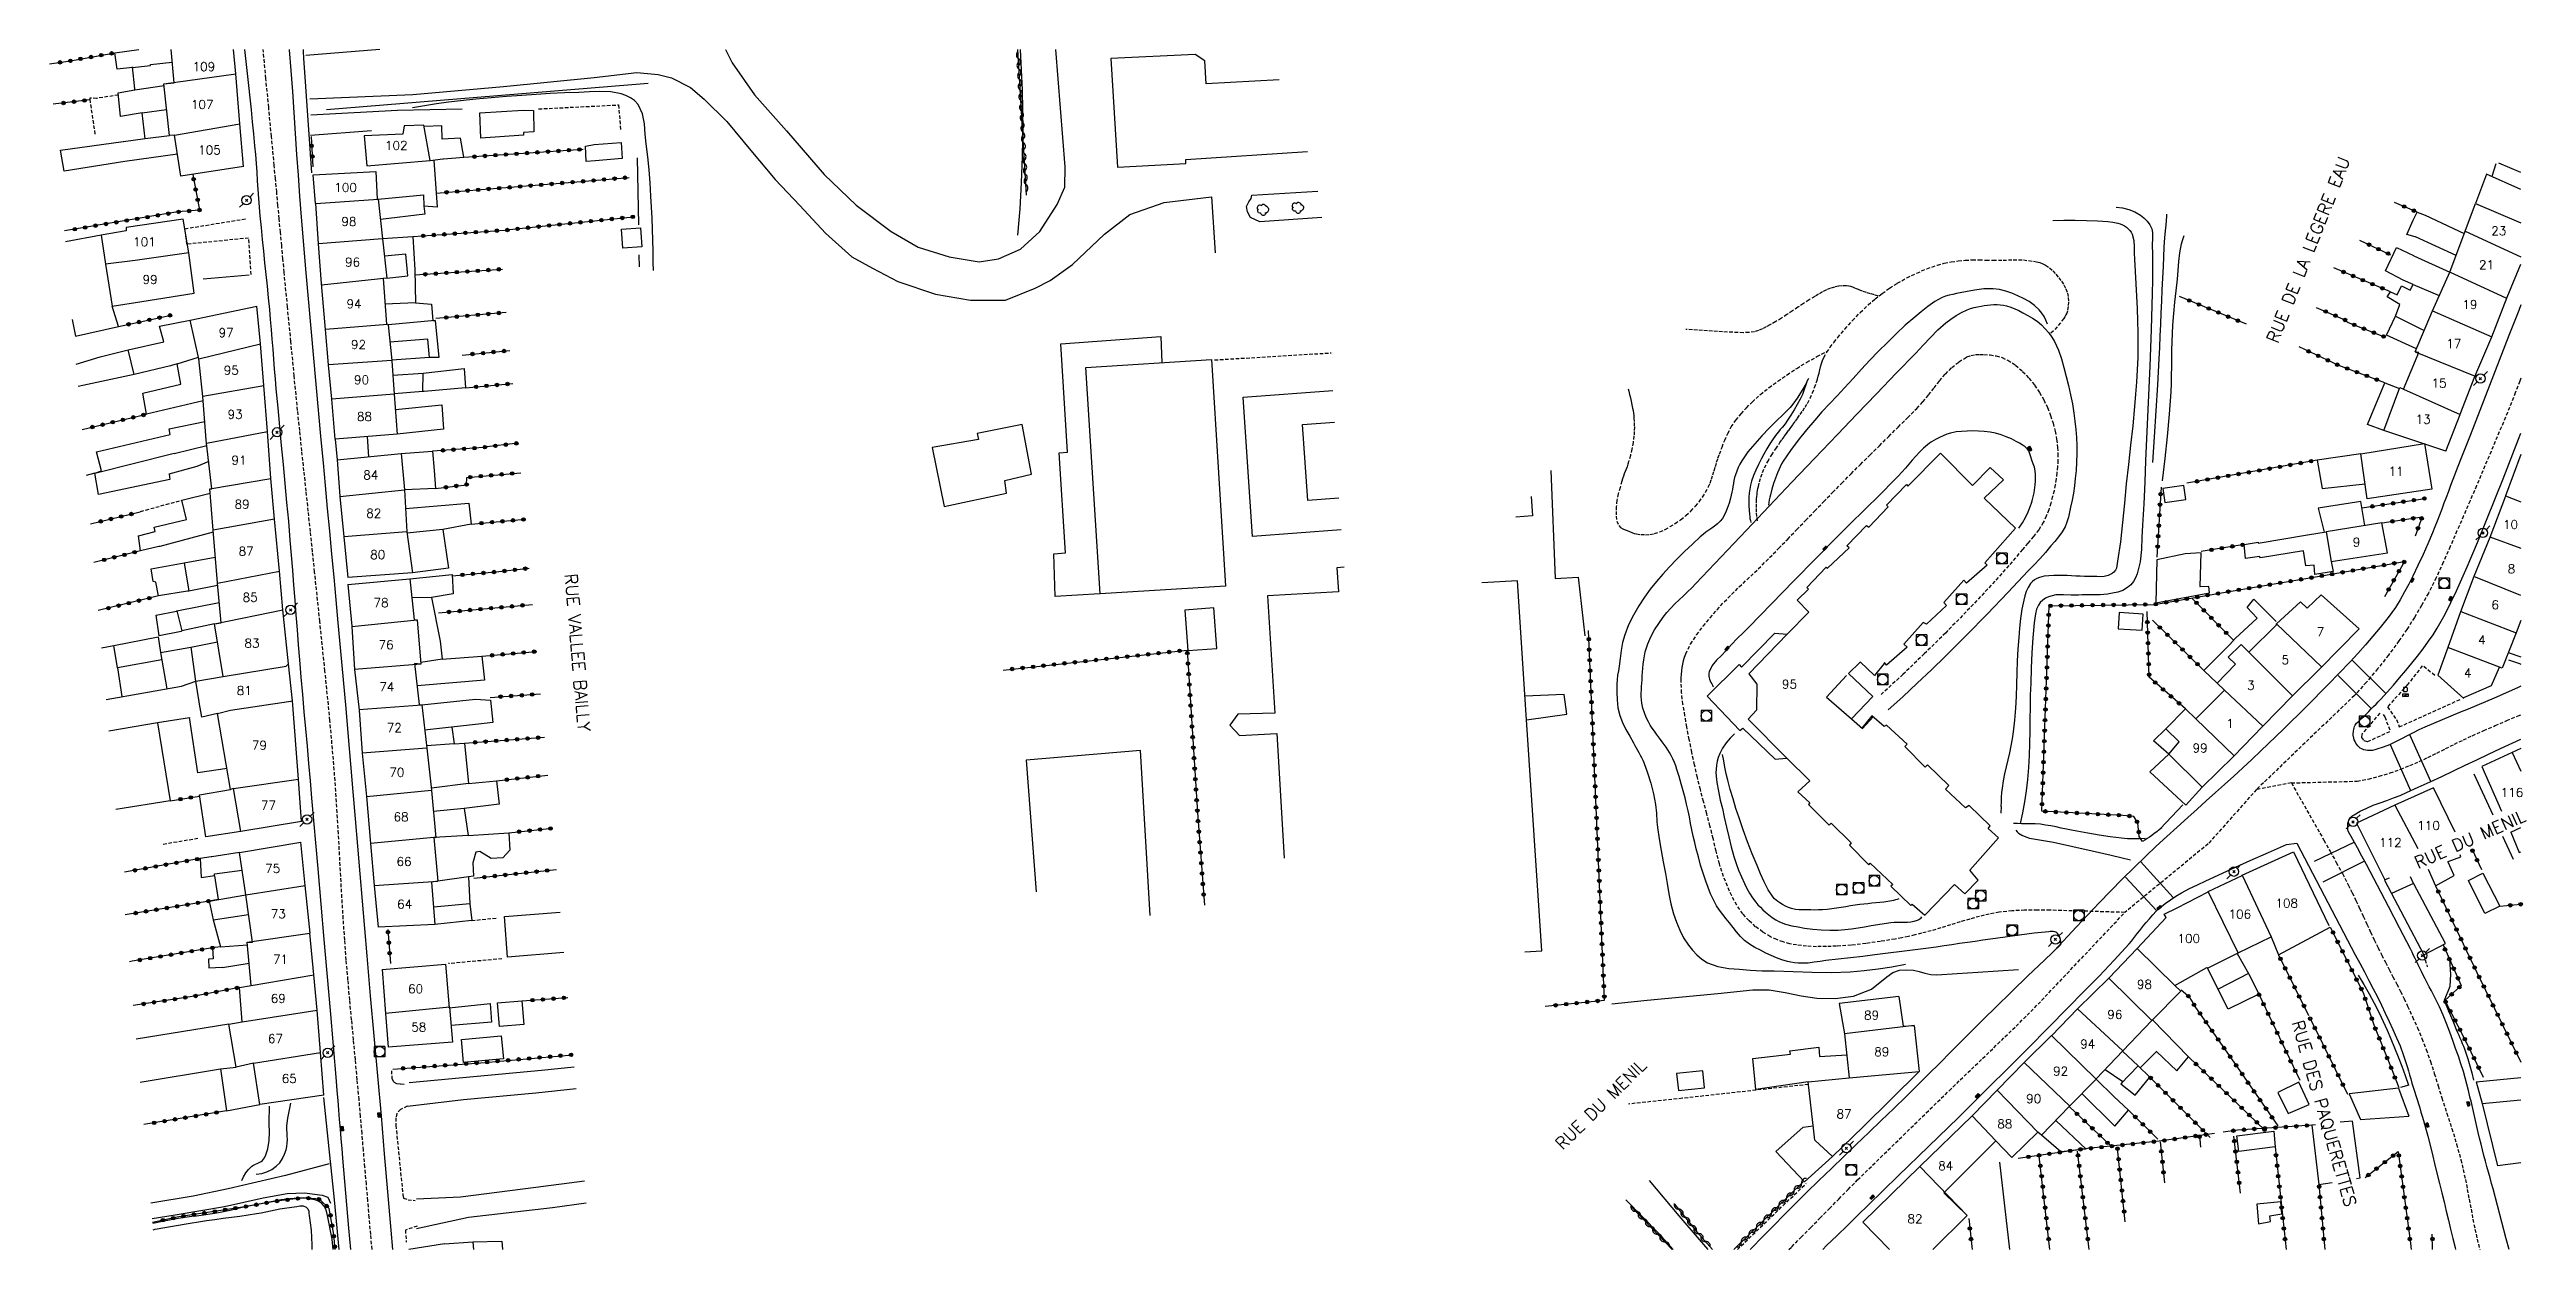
# Model space of a CAD drawing. Header units: millimetres. Extents: x 149999 to 151001, y 153000 to 154001.
# Drawn here: x 150647.9 to 151000.8, y 153000 to 153171 of the extents above; entities that cross this region are included whole.
import ezdxf
from ezdxf.enums import TextEntityAlignment as Align

# ---------------------------------------------------------------- set-up
doc = ezdxf.new("R2010")
doc.units = ezdxf.units.MM
doc.linetypes.add('DASHED', pattern=[0.75, 0.5, -0.25])
doc.layers.get('0').update_dxf_attribs({"linetype": 'CONTINUOUS'})
for name, color, linetype in [('W0001', 6, 'DASHED'), ('W0004', 5, 'CONTINUOUS'), ('W0008', 7, 'CONTINUOUS'), ('W0014', 7, 'CONTINUOUS'), ('W0017', 7, 'CONTINUOUS'), ('W0020', 2, 'CONTINUOUS'), ('W0070', 7, 'DASHED'), ('W0101', 7, 'CONTINUOUS'), ('W0104', 1, 'CONTINUOUS'), ('W0112', 1, 'DASHED'), ('W0211', 2, 'CONTINUOUS'), ('W0214', 2, 'CONTINUOUS'), ('W0300', 7, 'CONTINUOUS'), ('W0310', 3, 'CONTINUOUS'), ('W0323', 7, 'CONTINUOUS'), ('W0333', 7, 'CONTINUOUS'), ('W0401', 7, 'CONTINUOUS'), ('W0420', 7, 'CONTINUOUS'), ('W0438', 7, 'CONTINUOUS'), ('W0473', 7, 'CONTINUOUS'), ('W0989', 7, 'CONTINUOUS'), ('W0991', 7, 'CONTINUOUS'), ('W1102', 7, 'CONTINUOUS')]:
    doc.layers.add(name, color=color, linetype=linetype)
doc.styles.get("Standard").update_dxf_attribs({"font": 'romans.shx', "width": 0.85})

msp = doc.modelspace()

# ---------------------------------------------------------------- texts
at = {"layer": 'W0989'}
for s, rotation, p in [('RUE DE LA LEGERE EAU', 68.3928, (150965.34, 153129.03)), ('RUE VALLEE BAILLY', 274.8987, (150721.26, 153096.22)), ('RUE DES PAQUERETTES', 286.1343, (150967.32, 153032.36)), ('RUE DU MENIL', 44.7822, (150863.47, 153014.07))]:
    msp.add_text(s, height=1.75, rotation=rotation, dxfattribs=at).set_placement(p)
msp.add_text('RUE DU MENIL', height=1.75, rotation=24.0021, dxfattribs=at).set_placement((150992.74, 153058.48), align=Align.MIDDLE_CENTER)
at = {"layer": 'W0991'}
for s, p in [('109', (150669.86, 153168.56)), ('107', (150669.62, 153163.16)), ('105', (150670.65, 153156.68)), ('102', (150697.27, 153157.33)), ('100', (150690.05, 153151.35)), ('98', (150690.52, 153146.49)), ('101', (150661.39, 153143.61)), ('23', (150996.86, 153145.17)), ('96', (150691.04, 153140.71)), ('21', (150995.11, 153140.33)), ('99', (150662.19, 153138.23)), ('94', (150691.25, 153134.75)), ('19', (150992.74, 153134.66)), ('97', (150673.02, 153130.65)), ('92', (150691.89, 153128.95)), ('17', (150990.45, 153129.09)), ('95', (150673.76, 153125.3)), ('90', (150692.32, 153123.93)), ('15', (150988.35, 153123.46)), ('93', (150674.3, 153119.01)), ('88', (150692.74, 153118.69)), ('13', (150986.08, 153118.3)), ('91', (150674.86, 153112.48)), ('84', (150693.64, 153110.37)), ('11', (150982.22, 153110.89)), ('89', (150675.3, 153106.2)), ('82', (150694.06, 153104.91)), ('10', (150998.53, 153103.3)), ('9', (150976.59, 153100.8)), ('87', (150675.88, 153099.51)), ('80', (150694.62, 153099.02)), ('8', (150998.66, 153096.98)), ('85', (150676.45, 153092.93)), ('78', (150695.1, 153092.17)), ('6', (150996.34, 153091.87)), ('83', (150676.71, 153086.39)), ('76', (150695.82, 153086.18)), ('7', (150971.44, 153088.01)), ('4', (150994.45, 153086.87)), ('5', (150966.44, 153084.03)), ('4', (150992.44, 153082.15)), ('81', (150675.61, 153079.66)), ('74', (150695.92, 153080.17)), ('95', (150895.79, 153080.56)), ('3', (150961.53, 153080.39)), ('1', (150958.57, 153074.96)), ('79', (150677.77, 153071.86)), ('72', (150696.99, 153074.36)), ('99', (150954.29, 153071.46)), ('70', (150697.35, 153067.99)), ('116', (150998.74, 153065.13)), ('77', (150679.05, 153063.29)), ('68', (150697.95, 153061.65)), ('112', (150981.41, 153058)), ('110', (150986.85, 153060.43)), ('75', (150679.66, 153054.3)), ('66', (150698.37, 153055.29)), ('73', (150680.46, 153047.83)), ('64', (150698.46, 153049.21)), ('106', (150959.96, 153047.79)), ('108', (150966.64, 153049.34)), ('100', (150952.68, 153044.32)), ('71', (150680.77, 153041.35)), ('60', (150700.02, 153037.13)), ('98', (150946.37, 153037.78)), ('69', (150680.45, 153035.77)), ('89', (150907.48, 153033.38)), ('96', (150942.15, 153033.48)), ('67', (150680.05, 153030.04)), ('58', (150700.48, 153031.69)), ('94', (150938.28, 153029.28)), ('89', (150908.94, 153028.18)), ('65', (150682.02, 153024.35)), ('92', (150934.42, 153025.42)), ('87', (150903.56, 153019.31)), ('90', (150930.58, 153021.49)), ('88', (150926.47, 153017.89)), ('84', (150918.05, 153011.93)), ('82', (150913.67, 153004.35))]:
    msp.add_text(s, height=1.25, dxfattribs=at).set_placement(p, align=Align.MIDDLE_CENTER)

# ---------------------------------------------------------------- blocks, each defined once
blk = doc.blocks.new('T473')
for p, q in [((-0.166667, 0.166667), (0.166667, -0.166667)), ((-0.166667, -0.166667), (0.166667, 0.166667)), ((0.500001, 0.500001), (1.000002, 1.000002)), ((-1.000002, -1.000002), (-0.500001, -0.500001))]:
    blk.add_line(p, q)
blk.add_ellipse((0, 0), major_axis=(0.471405, 0.471405), ratio=1, start_param=5.4977871438, end_param=11.780972451)
blk = doc.blocks.new('T401')
for p, q in [((-0.3, 0.3), (0, 0.3)), ((-0.3, -0.25), (-0.3, 0.3)), ((-0.3, 0.15), (0, 0.15)), ((-0.3, 0), (0, 0)), ((0, 0.3), (0, -0.25)), ((-0.3, -0.15), (0, -0.15)), ((-0.3, -0.25), (-0.3, -0.3)), ((-0.3, -0.3), (0, -0.3)), ((0, -0.3), (0, -0.25))]:
    blk.add_line(p, q)
blk = doc.blocks.new('T420')
for p, q in [((0.75, 0.75), (-0.75, 0.75)), ((-0.75, 0.75), (-0.75, -0.75)), ((0.75, 0.75), (0.75, -0.75)), ((0.75, -0.75), (-0.75, -0.75))]:
    blk.add_line(p, q)
blk.add_ellipse((0, 0), major_axis=(-0.53, 0.53), ratio=1, start_param=3.926991, end_param=10.210176)
blk = doc.blocks.new('T438')
for p, q in [((-0.4, 0.2), (0.4, 0.2)), ((-0.4, -0.2), (-0.4, 0.2)), ((0.15, 1.1), (-0.3, 1.1)), ((-0.3, 1.1), (-0.3, 0.5)), ((-0.3, 0.5), (0.15, 0.5)), ((0.3, 0.65), (0.3, 0.95)), ((0.4, 0.2), (0.4, -0.2))]:
    blk.add_line(p, q)
at = {"flags": 128}
for points in [[(-0.4, -0.2), (0.4, 0.2)], [(0.4, -0.2), (-0.4, -0.2)]]:
    blk.add_lwpolyline(points, dxfattribs=at)
for centre, major_axis, start_param, end_param in [((0.15, 0.95), (0.106, -0.106), 0.785398, 2.356194), ((0.15, 0.65), (0.106, 0.106), 3.926991, 5.497787)]:
    blk.add_ellipse(centre, major_axis=major_axis, ratio=1, start_param=start_param, end_param=end_param)
blk = doc.blocks.new('T300')
for p, q in [((-0.8, 0.51), (-0.86, 0.34)), ((-0.86, 0.34), (-0.86, 0.17)), ((-0.86, 0.17), (-0.74, 0.06)), ((-0.69, 0.63), (-0.8, 0.51)), ((-0.8, -0.06), (-0.74, 0.06)), ((-0.74, 0.06), (-0.69, 0.11)), ((-0.57, 0.69), (-0.69, 0.63)), ((-0.46, 0.69), (-0.57, 0.69)), ((-0.29, 0.63), (-0.46, 0.69)), ((-0.29, 0.63), (-0.17, 0.74)), ((-0.23, 0.57), (-0.29, 0.63)), ((-0.17, 0.74), (-0.06, 0.8)), ((-0.06, 0.8), (0.06, 0.8)), ((0.06, 0.8), (0.23, 0.74)), ((0.23, 0.74), (0.34, 0.63)), ((0.34, 0.63), (0.4, 0.51)), ((0.46, 0.46), (0.34, 0.46)), ((0.4, 0.51), (0.4, 0.46)), ((0.57, 0.4), (0.46, 0.46)), ((0.57, 0.4), (0.69, 0.29)), ((0.69, 0.29), (0.74, 0.17)), ((0.74, 0.06), (0.69, -0.17)), ((0.74, 0.17), (0.74, 0.06)), ((-0.8, -0.17), (-0.8, -0.06)), ((-0.8, -0.23), (-0.8, -0.17)), ((-0.74, -0.34), (-0.8, -0.23)), ((-0.69, -0.4), (-0.74, -0.34)), ((-0.51, -0.46), (-0.69, -0.4)), ((-0.4, -0.46), (-0.51, -0.46)), ((-0.4, -0.46), (-0.34, -0.46)), ((-0.34, -0.46), (-0.34, -0.4)), ((-0.34, -0.51), (-0.34, -0.46)), ((-0.29, -0.63), (-0.34, -0.51)), ((-0.17, -0.74), (-0.29, -0.63)), ((-0.06, -0.8), (-0.17, -0.74)), ((0.06, -0.8), (-0.06, -0.8)), ((0.17, -0.74), (0.06, -0.8)), ((0.23, -0.69), (0.17, -0.74)), ((0.29, -0.46), (0.23, -0.46)), ((0.29, -0.63), (0.23, -0.69)), ((0.46, -0.4), (0.29, -0.46)), ((0.34, -0.51), (0.29, -0.63)), ((0.34, -0.51), (0.34, -0.46)), ((0.57, -0.34), (0.46, -0.4)), ((0.63, -0.29), (0.57, -0.34)), ((0.69, -0.17), (0.63, -0.29))]:
    blk.add_line(p, q)
blk = doc.blocks.new('t323o')
at = {"color": 0, "linetype": 'Continuous'}
for radius in [0.25, 0.15]:
    blk.add_circle((0, 0), radius, dxfattribs=at)
blk = doc.blocks.new('t310o')
at = {"color": 0, "linetype": 'Continuous'}
for centre, start, end in [((-0.5, 0.38), 216.8699, 323.1304), ((0.5, -0.37), 36.8699, 143.1303)]:
    blk.add_arc(centre, 0.625, start, end, dxfattribs=at)

# ---------------------------------------------------------------- linework, layer by layer
at = {"layer": 'W0001'}
for points in [[(150693.83, 153000), (150693.63, 153002.14), (150693.42, 153004.54), (150693.21, 153006.94), (150693.01, 153009.34), (150692.8, 153011.74), (150692.59, 153014.14), (150692.39, 153016.54), (150692.18, 153018.95), (150691.97, 153021.35), (150691.71, 153024.19), (150691.45, 153027.03), (150691.18, 153029.87), (150690.91, 153032.72), (150690.64, 153035.56), (150690.39, 153038.4), (150690.14, 153041.25), (150689.92, 153044.09), (150689.71, 153047.12), (150689.52, 153050.15), (150689.35, 153053.18), (150689.19, 153056.21), (150689.03, 153059.24), (150688.85, 153062.27), (150688.66, 153065.3), (150688.43, 153068.33), (150687.82, 153075.39), (150687.11, 153082.45), (150686.37, 153089.51), (150685.64, 153096.56), (150685.34, 153099.44), (150685.04, 153102.31), (150684.73, 153105.19), (150684.43, 153108.06), (150684.12, 153110.94), (150683.81, 153113.81), (150683.51, 153116.69), (150683.21, 153119.57), (150682.72, 153124.49), (150682.25, 153129.41), (150681.77, 153134.33), (150681.3, 153139.25), (150681.12, 153141.16), (150680.94, 153143.07), (150680.76, 153144.97), (150680.59, 153146.88), (150680.41, 153148.79), (150680.23, 153150.7), (150680.05, 153152.6), (150679.87, 153154.51), (150679.48, 153158.63), (150679.09, 153162.76), (150678.69, 153166.88), (150678.3, 153171)], [(150943.57, 153048.03), (150932.92, 153048.35), (150931.11, 153048.35), (150929.29, 153048.34), (150927.48, 153048.26), (150925.67, 153048.06), (150924.25, 153047.8), (150922.85, 153047.47), (150921.47, 153047.09), (150920.09, 153046.68), (150918.73, 153046.25), (150917.36, 153045.82), (150915.99, 153045.42), (150914.6, 153045.06), (150913.67, 153044.83), (150912.73, 153044.61), (150911.78, 153044.41), (150910.83, 153044.24), (150908.76, 153043.9), (150906.67, 153043.6), (150904.58, 153043.37), (150902.48, 153043.22), (150901.06, 153043.17), (150899.64, 153043.15), (150898.22, 153043.21), (150896.81, 153043.39), (150895.85, 153043.57), (150894.9, 153043.82), (150893.97, 153044.15), (150893.08, 153044.57), (150891.99, 153045.23), (150890.96, 153046), (150890.01, 153046.86), (150889.15, 153047.82), (150888.28, 153049.06), (150887.56, 153050.39), (150886.95, 153051.77), (150886.39, 153053.17), (150885.8, 153054.94), (150885.32, 153056.75), (150884.91, 153058.57), (150884.46, 153060.37), (150884, 153062.1), (150883.54, 153063.82), (150883.09, 153065.54), (150882.66, 153067.27), (150882.25, 153069.06), (150881.86, 153070.86), (150881.5, 153072.66), (150881.17, 153074.47), (150880.89, 153076.07), (150880.61, 153077.69), (150880.41, 153079.32), (150880.35, 153080.96), (150880.37, 153081.45), (150880.4, 153081.95), (150880.44, 153082.44), (150880.5, 153082.93), (150880.59, 153083.42), (150880.7, 153083.91), (150880.84, 153084.39), (150881.01, 153084.86), (150881.7, 153086.27), (150882.56, 153087.59), (150883.5, 153088.82), (150884.48, 153090.02), (150885.46, 153091.17), (150886.49, 153092.28), (150887.54, 153093.35), (150888.63, 153094.41), (150889.72, 153095.44), (150890.81, 153096.48), (150891.89, 153097.53), (150892.95, 153098.59), (150894.24, 153099.91), (150895.53, 153101.24), (150896.81, 153102.57), (150898.09, 153103.9), (150899.37, 153105.23), (150900.65, 153106.56), (150901.94, 153107.88), (150903.23, 153109.2), (150904.57, 153110.54), (150905.9, 153111.87), (150907.24, 153113.2), (150908.59, 153114.53), (150909.93, 153115.86), (150911.27, 153117.19), (150912.61, 153118.52), (150913.94, 153119.86), (150914.8, 153120.79), (150915.6, 153121.77), (150916.38, 153122.77), (150917.16, 153123.77), (150918, 153124.75), (150918.93, 153125.67), (150919.94, 153126.5), (150921.07, 153127.19), (150921.65, 153127.41), (150922.27, 153127.53), (150922.88, 153127.56), (150923.49, 153127.55), (150924.36, 153127.48), (150925.23, 153127.34), (150926.08, 153127.1), (150926.89, 153126.74), (150928.01, 153126.01), (150929.01, 153125.14), (150929.9, 153124.17), (150930.72, 153123.15), (150931.41, 153122.14), (150932.02, 153121.08), (150932.54, 153119.98), (150932.99, 153118.85), (150933.35, 153117.74), (150933.64, 153116.61), (150933.85, 153115.46), (150933.99, 153114.3), (150934.04, 153113.39), (150934.03, 153112.48), (150933.98, 153111.57), (150933.89, 153110.67), (150933.79, 153109.81), (150933.65, 153108.96), (150933.48, 153108.12), (150933.27, 153107.29), (150933.01, 153106.35), (150932.72, 153105.42), (150932.38, 153104.5), (150931.95, 153103.61), (150931.3, 153102.57), (150930.55, 153101.59), (150929.76, 153100.66), (150928.97, 153099.73), (150927.04, 153097.45), (150925.05, 153095.23), (150923.02, 153093.03), (150920.96, 153090.87), (150918.01, 153087.85), (150915, 153084.88), (150911.95, 153081.95), (150908.85, 153079.08)], [(151000, 153124.17), (150999.84, 153123.73), (150999.21, 153122.09), (150998.09, 153119.29), (150996.93, 153116.52), (150995.76, 153113.74), (150994.58, 153110.98), (150993.67, 153108.83), (150992.76, 153106.68), (150991.84, 153104.54), (150990.9, 153102.4), (150989.92, 153100.17), (150988.94, 153097.93), (150987.92, 153095.71), (150986.82, 153093.53), (150985.85, 153091.78), (150984.83, 153090.06), (150983.76, 153088.37), (150982.63, 153086.72), (150981.14, 153084.7), (150979.59, 153082.73), (150977.98, 153080.82), (150976.29, 153078.96), (150962.34, 153065.56)], [(150967.3, 153066.49), (150976.67, 153066.73), (150978.26, 153067.04), (150979.82, 153067.44), (150981.36, 153067.91), (150982.88, 153068.44), (150984.19, 153068.96), (150985.49, 153069.52), (150986.76, 153070.12), (150988.03, 153070.74), (150989.28, 153071.37), (150990.54, 153072.01), (150991.81, 153072.62), (150993.08, 153073.22), (150994.71, 153073.94), (150996.35, 153074.66), (150997.99, 153075.36), (150999.63, 153076.06), (151000, 153076.21)], [(150962.34, 153065.56), (150955.44, 153057.79), (150943.57, 153048.03)], [(150967.3, 153066.49), (150962.34, 153065.56)], [(150967.3, 153066.49), (150971.93, 153058.33), (150972.82, 153056.74), (150973.7, 153055.15), (150974.57, 153053.56), (150975.41, 153051.95), (150975.96, 153050.84), (150976.5, 153049.73), (150977.03, 153048.61), (150977.55, 153047.49), (150978.07, 153046.36), (150978.59, 153045.24), (150979.11, 153044.12), (150979.65, 153043), (150980.17, 153041.96), (150980.7, 153040.92), (150981.24, 153039.88), (150981.78, 153038.85), (150982.32, 153037.81), (150982.85, 153036.77), (150983.37, 153035.72), (150983.87, 153034.67), (150984.57, 153033.14), (150985.25, 153031.6), (150985.9, 153030.05), (150986.51, 153028.48), (150987.11, 153026.78), (150987.67, 153025.07), (150988.2, 153023.34), (150988.74, 153021.63), (150989.44, 153019.43), (150990.16, 153017.23), (150990.84, 153015.02), (150991.45, 153012.79), (150991.79, 153011.39), (150992.09, 153009.98), (150992.37, 153008.56), (150992.64, 153007.15), (150992.9, 153005.73), (150993.17, 153004.31), (150993.46, 153002.9), (150993.77, 153001.49), (150994.14, 153000)], [(150895.71, 153000), (150896.1, 153000.38), (150897.45, 153001.74), (150898.79, 153003.1), (150900.13, 153004.47), (150901.47, 153005.83), (150902.81, 153007.19), (150904.15, 153008.55), (150905.5, 153009.9), (150908.75, 153013.1), (150912.01, 153016.28), (150915.27, 153019.45), (150918.54, 153022.62), (150920.12, 153024.16), (150921.71, 153025.69), (150923.31, 153027.22), (150924.9, 153028.75), (150926.49, 153030.28), (150928.07, 153031.82), (150929.64, 153033.38), (150931.2, 153034.94), (150943.57, 153048.03)]]:
    msp.add_lwpolyline(points, dxfattribs=at)
at = {"layer": 'W0004'}
msp.add_lwpolyline([(150792.56, 153154.26), (150791.26, 153171)], dxfattribs=at)
at = {"layer": 'W0008'}
for points in [[(150934.45, 153043.45), (150934.45, 153043.82), (150934.39, 153044.18), (150934.28, 153044.53), (150934.11, 153044.85), (150934.01, 153044.99), (150933.89, 153045.11), (150933.75, 153045.21), (150933.59, 153045.28), (150933.37, 153045.32), (150933.15, 153045.32), (150932.94, 153045.29), (150932.73, 153045.27), (150930.65, 153045.07), (150928.58, 153044.8), (150926.52, 153044.5), (150924.45, 153044.21), (150923.34, 153044.06), (150922.24, 153043.9), (150921.13, 153043.74), (150920.02, 153043.58), (150918.91, 153043.41), (150917.81, 153043.25), (150916.7, 153043.1), (150915.59, 153042.95), (150913.68, 153042.69), (150911.78, 153042.45), (150909.87, 153042.21), (150907.96, 153041.97), (150906.22, 153041.76), (150904.48, 153041.56), (150902.73, 153041.36), (150900.99, 153041.17), (150900.14, 153041.05), (150899.29, 153040.92), (150898.43, 153040.82), (150897.57, 153040.79), (150897.04, 153040.8), (150896.52, 153040.85), (150896, 153040.93), (150895.49, 153041.05), (150894.7, 153041.28), (150893.92, 153041.57), (150893.17, 153041.89), (150892.43, 153042.24), (150891.64, 153042.64), (150890.86, 153043.05), (150890.11, 153043.52), (150889.4, 153044.05), (150888.8, 153044.62), (150888.26, 153045.25), (150887.75, 153045.9), (150887.24, 153046.55), (150886.76, 153047.13), (150886.27, 153047.72), (150885.81, 153048.33), (150885.39, 153048.97), (150884.94, 153049.82), (150884.55, 153050.69), (150884.2, 153051.58), (150883.87, 153052.48), (150883.48, 153053.61), (150883.13, 153054.77), (150882.81, 153055.93), (150882.5, 153057.09), (150882.28, 153057.99), (150882.08, 153058.9), (150881.88, 153059.81), (150881.7, 153060.72), (150881.52, 153061.63), (150881.33, 153062.53), (150881.13, 153063.44), (150880.91, 153064.34), (150880.65, 153065.36), (150880.37, 153066.38), (150880.08, 153067.39), (150879.75, 153068.4), (150879.57, 153068.91), (150879.38, 153069.42), (150879.17, 153069.92), (150878.92, 153070.41), (150878.7, 153070.81), (150878.45, 153071.2), (150878.2, 153071.58), (150877.93, 153071.95), (150877.66, 153072.32), (150877.39, 153072.69), (150877.12, 153073.06), (150876.86, 153073.44), (150876.55, 153073.87), (150876.24, 153074.29), (150875.94, 153074.72), (150875.68, 153075.18), (150875.38, 153075.82), (150875.12, 153076.47), (150874.91, 153077.15), (150874.76, 153077.84), (150874.7, 153078.32), (150874.67, 153078.8), (150874.66, 153079.28), (150874.68, 153079.77), (150874.71, 153080.24), (150874.74, 153080.72), (150874.78, 153081.2), (150874.8, 153081.68), (150874.84, 153082.26), (150874.88, 153082.84), (150874.93, 153083.43), (150875.02, 153084.01), (150875.12, 153084.59), (150875.24, 153085.17), (150875.39, 153085.74), (150875.59, 153086.3), (150876.04, 153087.31), (150876.57, 153088.29), (150877.16, 153089.22), (150877.81, 153090.12), (150878.33, 153090.78), (150878.89, 153091.4), (150879.47, 153092), (150880.07, 153092.58), (150880.67, 153093.16), (150881.27, 153093.73), (150881.87, 153094.31), (150882.45, 153094.9), (150883.36, 153095.85), (150884.26, 153096.8), (150885.17, 153097.75), (150886.07, 153098.71), (150886.96, 153099.66), (150887.86, 153100.62), (150888.76, 153101.57), (150889.67, 153102.52), (150892.9, 153105.92), (150896.13, 153109.33), (150899.36, 153112.72), (150902.61, 153116.12), (150905.4, 153119.03), (150908.19, 153121.95), (150911, 153124.86), (150913.81, 153127.75), (150914.85, 153128.85), (150915.87, 153129.97), (150916.94, 153131.06), (150918.08, 153132.06), (150918.79, 153132.59), (150919.52, 153133.09), (150920.29, 153133.54), (150921.09, 153133.92), (150921.58, 153134.1), (150922.08, 153134.23), (150922.59, 153134.34), (150923.1, 153134.44), (150923.55, 153134.52), (150924, 153134.58), (150924.45, 153134.63), (150924.91, 153134.65), (150925.36, 153134.65), (150925.82, 153134.62), (150926.27, 153134.57), (150926.71, 153134.48), (150927.33, 153134.29), (150927.92, 153134.06), (150928.49, 153133.79), (150929.06, 153133.5), (150929.75, 153133.12), (150930.43, 153132.71), (150931.08, 153132.27), (150931.69, 153131.76), (150932.23, 153131.22), (150932.72, 153130.64), (150933.16, 153130.02), (150933.55, 153129.37), (150934.1, 153128.17), (150934.53, 153126.93), (150934.88, 153125.67), (150935.22, 153124.42), (150935.55, 153123.12), (150935.84, 153121.81), (150936.1, 153120.49), (150936.31, 153119.17), (150936.46, 153118.02), (150936.58, 153116.87), (150936.67, 153115.71), (150936.71, 153114.55), (150936.72, 153113.37), (150936.69, 153112.2), (150936.62, 153111.03), (150936.51, 153109.86), (150936.39, 153108.82), (150936.24, 153107.8), (150936.06, 153106.77), (150935.85, 153105.76), (150935.69, 153105.06), (150935.53, 153104.35), (150935.32, 153103.66), (150935.05, 153102.99), (150934.62, 153102.25), (150934.13, 153101.56), (150933.59, 153100.9), (150933.05, 153100.25), (150932.27, 153099.33), (150931.46, 153098.44), (150930.63, 153097.57), (150929.81, 153096.7), (150926.9, 153093.63), (150923.98, 153090.58), (150921.03, 153087.56), (150918.04, 153084.57), (150916.03, 153082.62), (150914, 153080.68), (150911.94, 153078.77), (150909.87, 153076.88)], [(150928.49, 153102.77), (150928.98, 153103.53), (150929.42, 153104.31), (150929.8, 153105.13), (150930.14, 153105.96), (150930.26, 153106.33), (150930.37, 153106.7), (150930.47, 153107.07), (150930.56, 153107.45), (150930.64, 153107.83), (150930.7, 153108.21), (150930.76, 153108.59), (150930.8, 153108.98), (150930.85, 153109.47), (150930.86, 153109.96), (150930.84, 153110.46), (150930.79, 153110.95), (150930.68, 153111.47), (150930.52, 153111.98), (150930.34, 153112.47), (150930.16, 153112.96), (150930.07, 153113.24), (150929.98, 153113.52), (150929.87, 153113.8), (150929.71, 153114.06), (150929.36, 153114.4), (150928.96, 153114.69), (150928.54, 153114.92), (150928.11, 153115.14), (150927.41, 153115.5), (150926.68, 153115.83), (150925.93, 153116.11), (150925.16, 153116.33), (150924.36, 153116.49), (150923.55, 153116.58), (150922.73, 153116.63), (150921.92, 153116.64), (150921.12, 153116.63), (150920.32, 153116.59), (150919.53, 153116.5), (150918.74, 153116.34), (150918.2, 153116.17), (150917.68, 153115.96), (150917.17, 153115.72), (150916.67, 153115.46), (150916.35, 153115.29), (150916.03, 153115.1), (150915.72, 153114.9), (150915.43, 153114.68), (150914.86, 153114.17), (150914.31, 153113.63), (150913.79, 153113.07), (150913.29, 153112.5), (150912.79, 153111.92), (150912.3, 153111.34), (150911.79, 153110.77), (150911.27, 153110.21), (150910.23, 153109.14), (150909.18, 153108.08), (150908.12, 153107.03), (150907.05, 153105.98), (150905.98, 153104.94), (150904.92, 153103.89), (150903.86, 153102.84), (150902.8, 153101.79), (150899.59, 153098.53), (150896.4, 153095.27), (150893.21, 153092), (150890.02, 153088.73), (150889.19, 153087.88), (150888.35, 153087.05), (150887.52, 153086.2), (150886.72, 153085.33), (150886.08, 153084.65), (150885.41, 153083.97), (150884.79, 153083.21), (150884.35, 153082.34), (150884.3, 153082.13), (150884.28, 153081.91), (150884.3, 153081.69), (150884.33, 153081.48), (150884.4, 153081.25), (150884.49, 153081.03), (150884.6, 153080.82), (150884.71, 153080.61), (150884.76, 153080.51), (150884.82, 153080.4), (150884.88, 153080.29), (150884.95, 153080.19)], [(150887.96, 153073.49), (150887.32, 153072.87), (150886.75, 153072.19), (150886.25, 153071.45), (150885.84, 153070.67), (150885.62, 153070.13), (150885.48, 153069.57), (150885.38, 153069), (150885.32, 153068.42), (150885.31, 153067.95), (150885.33, 153067.47), (150885.39, 153067), (150885.45, 153066.53), (150885.66, 153065.29), (150885.93, 153064.05), (150886.22, 153062.82), (150886.5, 153061.59), (150886.82, 153060.19), (150887.13, 153058.78), (150887.47, 153057.37), (150887.87, 153055.98), (150888.19, 153055), (150888.54, 153054.03), (150888.93, 153053.08), (150889.36, 153052.14), (150889.72, 153051.46), (150890.1, 153050.78), (150890.52, 153050.13), (150890.98, 153049.5), (150891.3, 153049.12), (150891.64, 153048.76), (150892, 153048.41), (150892.37, 153048.09), (150892.83, 153047.7), (150893.31, 153047.33), (150893.82, 153046.98), (150894.36, 153046.7), (150895.22, 153046.37), (150896.12, 153046.13), (150897.02, 153045.96), (150897.93, 153045.81), (150899.12, 153045.66), (150900.32, 153045.55), (150901.53, 153045.51), (150902.73, 153045.52), (150903.68, 153045.59), (150904.62, 153045.69), (150905.56, 153045.83), (150906.49, 153045.98), (150907.42, 153046.15), (150908.36, 153046.31), (150909.29, 153046.46), (150910.23, 153046.58), (150910.7, 153046.62), (150911.17, 153046.63), (150911.64, 153046.63), (150912.11, 153046.63), (150912.59, 153046.64), (150913.07, 153046.69), (150913.55, 153046.78), (150914.01, 153046.92), (150914.2, 153047.01), (150914.37, 153047.12), (150914.53, 153047.26), (150914.66, 153047.41)], [(150928.06, 153059.74), (150928.24, 153059.52), (150928.44, 153059.33), (150928.67, 153059.16), (150928.91, 153059.03), (150929.45, 153058.8), (150930.01, 153058.62), (150930.58, 153058.5), (150931.15, 153058.4), (150931.72, 153058.32), (150932.29, 153058.25), (150932.86, 153058.16), (150933.42, 153058.05), (150936.16, 153057.43), (150938.91, 153056.81), (150941.64, 153056.17), (150944.38, 153055.52)]]:
    msp.add_lwpolyline(points, dxfattribs=at)
at = {"layer": 'W0014'}
for points in [[(150675.64, 153171), (150675.83, 153169.29), (150676.01, 153167.57), (150676.2, 153165.86), (150676.39, 153164.14), (150676.57, 153162.43), (150676.75, 153160.71), (150676.92, 153159), (150677.08, 153157.28), (150677.19, 153156.03), (150677.29, 153154.78), (150677.38, 153153.53), (150677.47, 153152.28), (150677.55, 153151.03), (150677.65, 153149.78), (150677.74, 153148.53), (150677.85, 153147.29), (150678, 153145.62), (150678.17, 153143.95), (150678.34, 153142.28), (150678.51, 153140.62), (150678.69, 153138.95), (150678.86, 153137.28), (150679.03, 153135.62), (150679.19, 153133.95), (150679.31, 153132.54), (150679.43, 153131.12), (150679.55, 153129.71), (150679.66, 153128.3), (150679.78, 153126.88), (150679.89, 153125.47), (150680.01, 153124.06), (150680.13, 153122.65), (150680.37, 153119.95), (150680.62, 153117.25), (150680.87, 153114.55), (150681.13, 153111.86), (150681.39, 153109.16), (150681.64, 153106.46), (150681.89, 153103.77), (150682.12, 153101.07), (150682.3, 153098.94), (150682.47, 153096.81), (150682.64, 153094.68), (150682.8, 153092.55), (150682.97, 153090.42), (150683.13, 153088.29), (150683.3, 153086.16), (150683.48, 153084.03), (150683.68, 153081.57), (150683.9, 153079.11), (150684.11, 153076.64), (150684.33, 153074.18), (150684.55, 153071.71), (150684.77, 153069.25), (150684.99, 153066.79), (150685.2, 153064.32), (150686.09, 153054.24), (150686.97, 153044.16), (150687.84, 153034.07), (150688.7, 153023.98), (150688.81, 153022.61), (150688.93, 153021.24), (150689.04, 153019.87), (150689.15, 153018.5), (150689.26, 153017.13), (150689.37, 153015.76), (150689.49, 153014.39), (150689.6, 153013.02), (150689.89, 153009.68), (150690.18, 153006.35), (150690.47, 153003.02), (150690.74, 153000)], [(150695.17, 153019.06), (150694.64, 153024.76), (150694.13, 153030.46), (150693.62, 153036.16), (150693.12, 153041.86), (150692.78, 153045.75), (150692.45, 153049.65), (150692.12, 153053.55), (150691.79, 153057.45), (150691.46, 153061.35), (150691.13, 153065.24), (150690.8, 153069.14), (150690.46, 153073.04), (150690.11, 153077.11), (150689.74, 153081.18), (150689.38, 153085.25), (150689.01, 153089.32), (150688.71, 153092.58), (150688.41, 153095.83), (150688.1, 153099.09), (150687.79, 153102.34), (150687.48, 153105.59), (150687.18, 153108.85), (150686.88, 153112.1), (150686.58, 153115.36), (150685.85, 153123.3), (150685.13, 153131.23), (150684.42, 153139.18), (150683.76, 153147.12), (150683.53, 153150.1), (150683.32, 153153.08), (150683.12, 153156.06), (150682.92, 153159.05), (150682.72, 153162.03), (150682.51, 153165.01), (150682.29, 153167.99), (150682.06, 153170.97), (150682.06, 153170.98), (150682.06, 153170.98), (150682.06, 153170.98), (150682.06, 153170.99), (150682.06, 153170.99), (150682.06, 153170.99), (150682.06, 153171), (150682.06, 153171)], [(150683.98, 153171), (150684, 153170.7), (150684.02, 153170.4), (150684.04, 153170.09), (150684.06, 153169.79), (150684.34, 153165.71), (150684.63, 153161.62), (150684.92, 153157.54), (150685.21, 153153.45)], [(151000, 153134.61), (150999.7, 153133.83), (150998.31, 153130.26), (150996.92, 153126.69), (150995.53, 153123.12), (150994.14, 153119.56), (150992.76, 153115.99), (150991.37, 153112.42), (150989.99, 153108.85), (150989.67, 153108.01), (150989.35, 153107.17), (150989.04, 153106.33), (150988.72, 153105.48), (150988.41, 153104.64), (150988.08, 153103.81), (150987.75, 153102.97), (150987.41, 153102.14), (150986.74, 153100.58), (150986.06, 153099.03), (150985.34, 153097.48), (150984.59, 153095.96), (150984.02, 153094.82), (150983.43, 153093.7), (150982.81, 153092.59), (150982.14, 153091.5), (150981.63, 153090.76), (150981.08, 153090.05), (150980.52, 153089.35), (150979.95, 153088.65), (150978.91, 153087.4), (150977.85, 153086.17), (150976.77, 153084.95), (150975.67, 153083.76), (150972.56, 153080.5), (150969.4, 153077.31), (150966.2, 153074.16), (150962.96, 153071.04), (150961.68, 153069.83), (150960.39, 153068.64), (150959.1, 153067.45), (150957.79, 153066.27), (150956.48, 153065.1), (150955.17, 153063.93), (150953.87, 153062.75), (150952.57, 153061.57), (150951.05, 153060.2), (150949.54, 153058.84), (150948.03, 153057.46), (150946.55, 153056.06), (150943.21, 153052.75), (150939.92, 153049.4), (150936.68, 153045.99), (150933.5, 153042.54)], [(151000, 153080.29), (150999.5, 153080.06), (150996.19, 153078.57), (150994.97, 153078.03), (150993.73, 153077.52), (150992.5, 153077.01), (150991.26, 153076.5), (150990.02, 153076), (150988.79, 153075.49), (150987.56, 153074.97), (150986.33, 153074.44), (150985.48, 153074.05), (150984.64, 153073.62), (150983.81, 153073.19), (150982.98, 153072.75), (150982.14, 153072.32), (150981.28, 153071.93), (150980.4, 153071.57), (150979.5, 153071.28), (150979.18, 153071.19), (150978.84, 153071.13), (150978.5, 153071.1), (150978.16, 153071.11), (150977.89, 153071.15), (150977.62, 153071.22), (150977.36, 153071.33), (150977.11, 153071.46), (150976.93, 153071.61), (150976.76, 153071.78), (150976.62, 153071.97), (150976.49, 153072.17), (150976.37, 153072.39), (150976.27, 153072.62), (150976.2, 153072.85), (150976.14, 153073.09), (150976.13, 153073.2), (150976.12, 153073.3), (150976.12, 153073.41), (150976.12, 153073.51), (150976.13, 153073.62), (150976.14, 153073.72), (150976.15, 153073.82), (150976.16, 153073.93), (150976.19, 153074.12), (150976.23, 153074.32), (150976.28, 153074.52), (150976.37, 153074.7), (150976.57, 153074.98), (150976.81, 153075.21), (150977.07, 153075.43), (150977.31, 153075.66), (150977.65, 153076), (150977.99, 153076.34), (150978.33, 153076.68), (150978.68, 153077.03), (150979.02, 153077.37), (150979.36, 153077.71), (150979.69, 153078.06), (150980.03, 153078.42), (150980.94, 153079.42), (150981.85, 153080.44), (150982.73, 153081.47), (150983.61, 153082.52), (150984.45, 153083.53), (150985.28, 153084.56), (150986.09, 153085.6), (150986.86, 153086.67), (150987.49, 153087.6), (150988.09, 153088.56), (150988.66, 153089.53), (150989.2, 153090.52), (150990.85, 153093.87), (150992.36, 153097.29), (150993.8, 153100.73), (150995.22, 153104.18), (150997.49, 153109.82), (150999.68, 153115.49), (151000, 153116.34)], [(150975.41, 153059.59), (150975.36, 153059.84), (150975.33, 153060.09), (150975.33, 153060.34), (150975.34, 153060.59), (150975.36, 153060.69), (150975.37, 153060.79), (150975.39, 153060.89), (150975.42, 153060.99), (150975.45, 153061.09), (150975.48, 153061.19), (150975.53, 153061.28), (150975.58, 153061.37), (150975.72, 153061.54), (150975.88, 153061.69), (150976.05, 153061.82), (150976.23, 153061.94), (150977.12, 153062.45), (150978.04, 153062.9), (150978.97, 153063.3), (150979.93, 153063.66), (150980.88, 153064), (150981.83, 153064.35), (150982.78, 153064.71), (150983.71, 153065.11), (150985.39, 153065.87), (150987.07, 153066.64), (150988.74, 153067.42), (150990.41, 153068.22), (150992.08, 153069.01), (150993.74, 153069.8), (150995.41, 153070.59), (150997.09, 153071.37), (151000, 153072.7)], [(150966.63, 153057.72), (150968.1, 153057.92), (150976.4, 153041.98)], [(150998.33, 153000), (150997.93, 153001.52), (150997.3, 153003.89), (150996.67, 153006.26), (150996.04, 153008.62), (150995.82, 153009.42), (150995.61, 153010.21), (150995.39, 153011.01), (150995.17, 153011.8), (150994.95, 153012.6), (150994.74, 153013.39), (150994.53, 153014.19), (150994.33, 153014.99), (150994.12, 153015.84), (150993.92, 153016.68), (150993.72, 153017.53), (150993.53, 153018.38), (150993.34, 153019.23), (150993.15, 153020.08), (150992.95, 153020.93), (150992.74, 153021.77), (150992.52, 153022.67), (150992.3, 153023.57), (150992.06, 153024.46), (150991.81, 153025.35), (150991.46, 153026.46), (150991.1, 153027.56), (150990.71, 153028.66), (150990.32, 153029.76), (150989.87, 153030.97), (150989.41, 153032.18), (150988.92, 153033.38), (150988.41, 153034.57), (150988.13, 153035.16), (150987.85, 153035.74), (150987.55, 153036.31), (150987.25, 153036.88), (150986.95, 153037.45), (150986.65, 153038.02), (150986.35, 153038.59), (150986.05, 153039.17), (150985.83, 153039.62), (150985.6, 153040.08), (150985.38, 153040.54), (150985.16, 153040.99), (150984.94, 153041.45), (150984.72, 153041.91), (150984.49, 153042.36), (150984.26, 153042.82), (150982.72, 153045.84), (150981.16, 153048.86), (150979.58, 153051.87), (150977.99, 153054.87), (150977.36, 153056.06), (150976.71, 153057.24), (150976.07, 153058.42), (150975.41, 153059.59)], [(150900.52, 153000), (150901.08, 153000.55), (150902.56, 153001.99), (150904.04, 153003.43), (150905.52, 153004.87), (150907, 153006.31), (150911.29, 153010.49), (150915.58, 153014.66), (150919.86, 153018.83), (150924.12, 153023.03), (150926.98, 153025.87), (150929.83, 153028.72), (150932.66, 153031.59), (150935.49, 153034.46), (150937.69, 153036.71), (150939.9, 153038.95), (150942.07, 153041.22), (150944.18, 153043.55), (150944.5, 153043.92), (150944.8, 153044.3), (150945.1, 153044.68), (150945.39, 153045.07), (150945.69, 153045.46), (150945.99, 153045.84), (150946.29, 153046.22), (150946.6, 153046.59), (150947.07, 153047.14), (150947.54, 153047.68), (150948.04, 153048.2), (150948.57, 153048.7), (150949.3, 153049.28), (150950.06, 153049.83), (150950.85, 153050.34), (150951.65, 153050.82), (150952.78, 153051.43), (150953.93, 153051.98), (150955.09, 153052.51), (150956.25, 153053.04), (150958.84, 153054.23), (150961.43, 153055.41), (150964.02, 153056.57), (150966.63, 153057.72)], [(150934.45, 153043.45), (150932.11, 153041.23), (150929.77, 153038.99), (150927.45, 153036.75), (150925.14, 153034.49), (150923.54, 153032.92), (150921.95, 153031.33), (150920.36, 153029.75), (150918.77, 153028.16), (150917.19, 153026.56), (150915.6, 153024.98), (150914, 153023.39), (150912.4, 153021.82), (150910.64, 153020.1), (150908.87, 153018.39), (150907.09, 153016.68), (150905.31, 153014.98), (150903.53, 153013.27), (150901.76, 153011.56), (150899.99, 153009.85), (150898.23, 153008.12), (150896.65, 153006.55), (150895.08, 153004.97), (150893.51, 153003.39), (150891.95, 153001.8), (150890.38, 153000.2), (150890.18, 153000)], [(150976.4, 153041.98), (150977.06, 153040.78), (150977.71, 153039.57), (150978.34, 153038.35), (150978.97, 153037.13), (150979.55, 153035.98), (150980.12, 153034.83), (150980.68, 153033.67), (150981.23, 153032.51), (150981.76, 153031.35), (150982.28, 153030.18), (150982.78, 153029), (150983.24, 153027.8), (150983.44, 153027.23), (150983.63, 153026.65), (150983.81, 153026.06), (150983.98, 153025.48), (150984.15, 153024.89), (150984.31, 153024.3), (150984.48, 153023.72), (150984.65, 153023.13), (150984.84, 153022.54), (150985.02, 153021.95), (150985.21, 153021.35), (150985.4, 153020.76), (150985.59, 153020.17), (150985.77, 153019.58), (150985.95, 153018.98), (150986.12, 153018.38), (150986.73, 153016.14), (150987.3, 153013.89), (150987.86, 153011.63), (150988.42, 153009.38), (150988.74, 153008.08), (150989.05, 153006.78), (150989.36, 153005.48), (150989.67, 153004.18), (150989.98, 153002.88), (150990.29, 153001.58), (150990.62, 153000.28), (150990.69, 153000)], [(150976.82, 153039.11), (150977.61, 153037.78), (150978.37, 153036.44), (150979.11, 153035.08), (150979.81, 153033.7), (150980.4, 153032.48), (150980.95, 153031.25), (150981.49, 153030), (150982, 153028.75), (150982.53, 153027.43), (150983.04, 153026.1), (150983.52, 153024.77), (150983.99, 153023.43)], [(150989.12, 153035.37), (150989.54, 153034.36), (150989.96, 153033.36), (150990.38, 153032.35), (150990.8, 153031.34), (150990.96, 153030.94), (150991.14, 153030.55), (150991.31, 153030.16), (150991.48, 153029.77), (150991.65, 153029.37), (150991.81, 153028.98), (150991.97, 153028.58), (150992.11, 153028.17), (150992.44, 153027.17), (150992.74, 153026.16), (150993, 153025.15), (150993.23, 153024.12)], [(150689.14, 153000), (150688.45, 153007.07), (150688.08, 153010.71), (150687.71, 153014.36), (150687.32, 153018), (150686.93, 153021.64)], [(150696.77, 153000), (150696.52, 153002.75), (150696.06, 153008.19), (150695.6, 153013.63), (150695.17, 153019.06)]]:
    msp.add_lwpolyline(points, dxfattribs=at)
at = {"layer": 'W0017'}
for points in [[(150694.95, 153171), (150684.39, 153170.17)], [(150744.16, 153171), (150745.11, 153169.11), (150748.33, 153164.56), (150752.88, 153159.41), (150758.26, 153153.2), (150762.78, 153148.8), (150767.79, 153145.07), (150771.64, 153142.85), (150776.06, 153141.46), (150780.33, 153140.74), (150783.09, 153141.16), (150786.2, 153142.54), (150788.98, 153145.07), (150791.44, 153148.92), (150792.51, 153151.4), (150792.56, 153154.26)], [(150684.97, 153163.96), (150699.65, 153164.59), (150712.57, 153165.73), (150725.49, 153167.02), (150731.54, 153167.71), (150734.59, 153167.43), (150736.47, 153166.95), (150739.2, 153165.6), (150741.16, 153163.94), (150744.35, 153160.76), (150747.78, 153156.63), (150751.26, 153152.46), (150754.79, 153148.77), (150758.45, 153144.85), (150762.2, 153141.46), (150765.15, 153139.86), (150768.75, 153137.95), (150774.1, 153136.15), (150779.09, 153135.3), (150784.07, 153135.29), (150788.32, 153136.98), (150790.43, 153138.1), (150793.63, 153140.35), (150798.18, 153144.71), (150801.79, 153147.48), (150806.68, 153149.19), (150813.42, 153150)], [(150685.08, 153161.7), (150697.46, 153162.35), (150706.66, 153162.57)], [(150685.04, 153158.79), (150693.73, 153159.46)], [(150813.42, 153150), (150813.93, 153142.02)], [(150829.15, 153147.04), (150820.32, 153146.46), (150819, 153147.04), (150818.57, 153147.86), (150818.44, 153148.61), (150818.76, 153149.3), (150819.08, 153149.77), (150819.17, 153150.23)], [(150819.17, 153150.23), (150828.6, 153150.81)], [(150669.76, 153138.33), (150676.3, 153138.88)], [(150998.22, 153084.05), (150999.82, 153083.49), (151000, 153083.39)], [(150993.28, 153067.76), (150996, 153061.92)], [(150997.39, 153058.92), (150998.92, 153055.64)], [(150989.14, 153035.52), (150989.92, 153037.51), (150990.01, 153039.2), (150989.86, 153041.37)], [(150698.85, 153020.43), (150706.84, 153021.38), (150717.17, 153022.33), (150722.89, 153022.95)], [(150722.61, 153026), (150717.95, 153025.49), (150699.1, 153023.73)], [(150984.02, 153023.43), (150982.85, 153023.09)], [(150687.7, 153012.19), (150681.5, 153010.54), (150673.3, 153008.64), (150668.33, 153007.61), (150662.3, 153006.59)], [(150724.08, 153009.71), (150717.16, 153008.85), (150706.4, 153007.47), (150700.14, 153007.19)], [(150875.77, 153009.84), (150880, 153004.77), (150882.93, 153001.43), (150884.17, 153000)], [(150662.49, 153004.43), (150665.77, 153004.95), (150672.77, 153006.14), (150678.3, 153007.35), (150681.73, 153007.98), (150684.18, 153008.07), (150686.7, 153007.75), (150687.5, 153007.45), (150687.9, 153006.61)], [(150700.17, 153003), (150707.54, 153004.61), (150719.52, 153005.99), (150724.35, 153006.64)], [(150872.45, 153007.07), (150877.15, 153002.28), (150879.2, 153000)]]:
    msp.add_lwpolyline(points, dxfattribs=at)
at = {"layer": 'W0020'}
for points in [[(150980.79, 153079.2), (150975.97, 153084)], [(150973.96, 153081.81), (150978.7, 153077.05)], [(150984.13, 153073.38), (150987.16, 153066.66)], [(150984.32, 153065.36), (150981.42, 153071.92)], [(150976.28, 153058.05), (150970.53, 153055.3)], [(150945.8, 153055.28), (150950.48, 153050.15)], [(150971.84, 153052.37), (150977.76, 153055.39)], [(150948.07, 153048.31), (150943.67, 153053.07)]]:
    msp.add_lwpolyline(points, dxfattribs=at)
at = {"layer": 'W0070'}
for points in [[(150891.24, 153103.83), (150891.15, 153104.46), (150891.1, 153105.1), (150891.07, 153105.74), (150891.07, 153106.39), (150891.08, 153106.68), (150891.1, 153106.98), (150891.13, 153107.28), (150891.16, 153107.57), (150891.2, 153107.87), (150891.25, 153108.16), (150891.3, 153108.45), (150891.36, 153108.74), (150891.53, 153109.41), (150891.72, 153110.08), (150891.94, 153110.73), (150892.21, 153111.37), (150892.7, 153112.31), (150893.25, 153113.22), (150893.84, 153114.1), (150894.43, 153114.98), (150894.74, 153115.42), (150895.05, 153115.86), (150895.36, 153116.29), (150895.68, 153116.73), (150896, 153117.16), (150896.32, 153117.59), (150896.63, 153118.03), (150896.94, 153118.47), (150897.3, 153118.99), (150897.67, 153119.5), (150898.02, 153120.03), (150898.35, 153120.58), (150898.72, 153121.31), (150899.05, 153122.06), (150899.35, 153122.82), (150899.63, 153123.58), (150899.77, 153124.02), (150899.89, 153124.46), (150900, 153124.9), (150900.1, 153125.35), (150900.21, 153125.79), (150900.34, 153126.24), (150900.49, 153126.67), (150900.67, 153127.1), (150901.09, 153127.86), (150901.58, 153128.58), (150902.11, 153129.27), (150902.66, 153129.95), (150903.68, 153131.17), (150904.75, 153132.37), (150905.86, 153133.52), (150907.02, 153134.61), (150908, 153135.45), (150909.01, 153136.25), (150910.06, 153137), (150911.15, 153137.69), (150912.52, 153138.46), (150913.93, 153139.15), (150915.38, 153139.76), (150916.86, 153140.28), (150917.84, 153140.54), (150918.83, 153140.73), (150919.83, 153140.87), (150920.83, 153140.97), (150921.82, 153141.02), (150922.81, 153141.02), (150923.81, 153141), (150924.8, 153140.98), (150926.23, 153140.99), (150927.67, 153141.03), (150929.12, 153141.01), (150930.55, 153140.84), (150931, 153140.75), (150931.44, 153140.63), (150931.88, 153140.47), (150932.29, 153140.25), (150932.82, 153139.88), (150933.31, 153139.45), (150933.75, 153138.97), (150934.16, 153138.47), (150934.54, 153137.97), (150934.89, 153137.45), (150935.18, 153136.88), (150935.4, 153136.28), (150935.51, 153135.65), (150935.54, 153135), (150935.49, 153134.36), (150935.38, 153133.73), (150935.29, 153133.44), (150935.16, 153133.18), (150935.01, 153132.92), (150934.86, 153132.68), (150934.41, 153132.06), (150933.92, 153131.48), (150933.4, 153130.93), (150932.84, 153130.41)], [(150908.48, 153135.86), (150907.91, 153136.03), (150907.34, 153136.2), (150906.76, 153136.38), (150906.19, 153136.57), (150905.91, 153136.67), (150905.64, 153136.78), (150905.36, 153136.9), (150905.09, 153137.01), (150904.81, 153137.12), (150904.52, 153137.22), (150904.23, 153137.29), (150903.93, 153137.33), (150903.34, 153137.34), (150902.76, 153137.28), (150902.2, 153137.15), (150901.64, 153136.99), (150901.05, 153136.75), (150900.48, 153136.45), (150899.94, 153136.13), (150899.4, 153135.81), (150898.58, 153135.32), (150897.79, 153134.81), (150897, 153134.28), (150896.21, 153133.75), (150895.43, 153133.23), (150894.63, 153132.71), (150893.82, 153132.22), (150892.99, 153131.75), (150892.47, 153131.47), (150891.94, 153131.2), (150891.39, 153130.96), (150890.81, 153130.78), (150890.02, 153130.67), (150889.23, 153130.65), (150888.45, 153130.68), (150887.67, 153130.7), (150886.95, 153130.73), (150886.23, 153130.76), (150885.52, 153130.81), (150884.81, 153130.87), (150884.09, 153130.93), (150883.38, 153130.98), (150882.66, 153131.03), (150881.95, 153131.06), (150881.02, 153131.1)], [(150872.81, 153122.64), (150872.88, 153122.31), (150873, 153121.83), (150873.11, 153121.35), (150873.23, 153120.87), (150873.33, 153120.39), (150873.43, 153119.91), (150873.49, 153119.56), (150873.54, 153119.2), (150873.59, 153118.85), (150873.62, 153118.49), (150873.66, 153117.85), (150873.68, 153117.21), (150873.67, 153116.57), (150873.63, 153115.93), (150873.5, 153115), (150873.32, 153114.07), (150873.11, 153113.16), (150872.86, 153112.25), (150872.76, 153111.9), (150872.64, 153111.55), (150872.51, 153111.21), (150872.38, 153110.87), (150872.25, 153110.53), (150872.12, 153110.19), (150872, 153109.84), (150871.89, 153109.49), (150871.64, 153108.6), (150871.39, 153107.69), (150871.2, 153106.77), (150871.1, 153105.84), (150871.07, 153105.18), (150871.07, 153104.5), (150871.18, 153103.81), (150871.47, 153103.16), (150871.72, 153102.9), (150872.04, 153102.71), (150872.37, 153102.57), (150872.68, 153102.44), (150872.99, 153102.3), (150873.31, 153102.17), (150873.64, 153102.05), (150873.97, 153101.98), (150874.61, 153101.89), (150875.25, 153101.86), (150875.9, 153101.9), (150876.53, 153102.01), (150877.32, 153102.26), (150878.07, 153102.61), (150878.79, 153103.02), (150879.48, 153103.46), (150880.27, 153104), (150881.02, 153104.59), (150881.74, 153105.23), (150882.4, 153105.92), (150882.93, 153106.55), (150883.4, 153107.22), (150883.83, 153107.91), (150884.21, 153108.64), (150884.47, 153109.21), (150884.69, 153109.79), (150884.88, 153110.39), (150885.06, 153110.98), (150885.23, 153111.58), (150885.41, 153112.18), (150885.59, 153112.77), (150885.81, 153113.36), (150886.18, 153114.34), (150886.56, 153115.32), (150886.99, 153116.29), (150887.5, 153117.22), (150888.15, 153118.18), (150888.88, 153119.09), (150889.66, 153119.95), (150890.47, 153120.77), (150891.64, 153121.84), (150892.87, 153122.82), (150894.14, 153123.76), (150895.44, 153124.66), (150896.83, 153125.56), (150898.25, 153126.43), (150899.7, 153127.24), (150901.17, 153128)]]:
    msp.add_lwpolyline(points, dxfattribs=at)
at = {"layer": 'W0101'}
for points in [[(150665.64, 153166.27), (150665.17, 153171)], [(150674.4, 153167.56), (150674.08, 153171)], [(150674.99, 153160.41), (150674.4, 153167.56)], [(150823.06, 153166.66), (150812.65, 153166.1), (150812.46, 153169.41), (150811.12, 153170.31), (150799.07, 153169.72), (150800.03, 153154.24), (150809.76, 153154.77), (150809.75, 153155.33), (150827.12, 153156.49)], [(150664.16, 153166.13), (150665.64, 153166.27)], [(150665.67, 153158.82), (150664.94, 153158.75), (150664.16, 153166.13)], [(150675.49, 153154.31), (150674.99, 153160.41)], [(150675.49, 153154.31), (150666.57, 153152.94), (150665.67, 153158.82)], [(150685.45, 153153.14), (150694.38, 153153.64), (150694.57, 153149.68)], [(150685.81, 153149.08), (150685.78, 153149.05), (150685.45, 153153.14)], [(150694.71, 153149.68), (150695.32, 153144)], [(150667.69, 153142.01), (150666.9, 153146.83), (150658.79, 153145.64), (150658.78, 153145.16), (150655.21, 153144.53), (150655.86, 153140.39)], [(150686.21, 153143.3), (150685.81, 153149.08)], [(150992.05, 153145.13), (150993.53, 153149.07)], [(150993.53, 153149.07), (151000, 153146.32)], [(150686.6, 153137.67), (150686.21, 153143.3)], [(150695.32, 153144), (150695.94, 153138.4)], [(150989.87, 153139.28), (150992.05, 153145.13)], [(150655.86, 153140.39), (150656.79, 153134.44), (150661, 153135.08), (150661, 153135.11), (150668.45, 153136.27)], [(150668.45, 153136.27), (150667.69, 153142.01)], [(150987.41, 153133.76), (150989.87, 153139.28)], [(150998.07, 153135.7), (151000, 153140.42)], [(150687.18, 153131.1), (150686.6, 153137.67)], [(150695.94, 153138.4), (150695.39, 153138.36)], [(150695.39, 153138.36), (150695.87, 153131.85)], [(150995.86, 153130.05), (150998.07, 153135.7)], [(150669.14, 153126.9), (150667.88, 153132.42), (150677.39, 153134.41)], [(150677.91, 153129.06), (150677.39, 153134.41)], [(150984.95, 153127.92), (150987.41, 153133.74)], [(150987.41, 153133.74), (150987.41, 153133.76)], [(150678.4, 153123.1), (150677.91, 153129.06)], [(150687.63, 153126.06), (150687.18, 153131.1)], [(150695.87, 153131.85), (150696.12, 153131.79), (150696.62, 153126.69)], [(150993.46, 153124.42), (150995.86, 153130.05)], [(150669.69, 153121.55), (150669.14, 153126.9)], [(150688.07, 153121.16), (150688.07, 153121.19), (150687.63, 153126.06)], [(150696.62, 153126.69), (150696.62, 153126.66), (150696.98, 153121.91)], [(150983.26, 153122.59), (150985.45, 153127.83)], [(150985.45, 153127.83), (150984.95, 153127.92)], [(150670.24, 153114.91), (150670.18, 153115.4), (150669.69, 153121.55)], [(150678.9, 153116.57), (150678.4, 153123.1)], [(150696.98, 153121.91), (150697.4, 153116.2), (150688.54, 153115.48)], [(150989.33, 153113.77), (150980.49, 153116.73), (150982.74, 153122.83), (150983.26, 153122.59)], [(150991.36, 153118.99), (150991.36, 153119.02), (150993.46, 153124.42)], [(150688.54, 153115.48), (150688.07, 153121.16)], [(150989.33, 153113.77), (150991.36, 153118.99)], [(150670.99, 153108.41), (150670.24, 153114.91)], [(150679.4, 153109.88), (150678.9, 153116.57)], [(150688.87, 153112.53), (150697.95, 153113.45), (150698.46, 153108.24)], [(150688.87, 153112.53), (150689.24, 153107.33)], [(150888.69, 153073.96), (150884.04, 153078.85), (150888.61, 153083.34), (150888.96, 153083), (150893.69, 153087.85), (150895.44, 153087.67), (150898.54, 153090.83), (150896.87, 153092.52), (150898.5, 153094.1), (150898.28, 153094.35), (150901.03, 153097.21), (150901.22, 153097.07), (150904.27, 153099.98), (150903.97, 153100.27), (150906.74, 153103.18), (150907.1, 153102.95), (150909.87, 153105.85), (150909.6, 153106.08), (150912.44, 153109.03), (150912.66, 153108.8), (150917.31, 153113.49), (150921.85, 153108.87), (150924.38, 153111.42), (150926.28, 153109.66), (150923.51, 153107.07), (150928, 153102.79), (150923.6, 153097.86), (150923.96, 153097.52), (150921.01, 153094.97), (150920.63, 153095.37), (150917.78, 153092.21), (150918.14, 153091.79), (150915.33, 153089.09), (150914.83, 153089.35), (150912.1, 153086.24), (150912.54, 153085.84), (150909.59, 153083.29), (150909.32, 153083.65), (150909.29, 153083.51), (150907.88, 153081.79), (150905.86, 153083.72), (150905.86, 153083.69), (150904.19, 153082.1), (150907.66, 153078.79), (150904.64, 153075.64), (150904.63, 153075.61), (150906.17, 153074.25), (150907.75, 153075.97)], [(151000, 153113.31), (150997.79, 153107.38), (150997.82, 153107.35)], [(150670.68, 153108.39), (150670.99, 153108.41)], [(150671.16, 153102.51), (150670.68, 153108.39)], [(150679.94, 153104.05), (150679.4, 153109.88)], [(150689.24, 153107.33), (150689.24, 153107.3), (150689.8, 153101.55)], [(150698.46, 153108.24), (150698.46, 153108.27)], [(150698.46, 153108.27), (150698.78, 153102.26)], [(150997.82, 153107.35), (150995.56, 153101.48), (150995.56, 153101.45)], [(150680.61, 153096.68), (150679.94, 153104.05)], [(150671.78, 153095), (150671.16, 153102.51)], [(150689.8, 153101.55), (150690.35, 153095.77)], [(150698.75, 153102.26), (150699.56, 153096.43), (150690.35, 153095.77)], [(150698.78, 153102.26), (150698.75, 153102.26)], [(150995.56, 153101.45), (150993.31, 153095.88)], [(150832.32, 153097.22), (150831.29, 153097.16), (150831.53, 153093.73), (150821.43, 153093.17), (150822.47, 153076.42), (150817.18, 153076.28), (150816.02, 153074.7), (150817.43, 153073.26), (150822.74, 153073.51), (150823.78, 153055.78)], [(150671.78, 153094.97), (150671.78, 153095)], [(150672.31, 153089.29), (150671.78, 153094.97)], [(150681.09, 153091.14), (150681.09, 153091.17), (150680.61, 153096.68)], [(150690.39, 153094.77), (150699.21, 153095.55), (150699.8, 153089.73)], [(150690.39, 153094.77), (150690.95, 153088.81), (150690.95, 153088.78)], [(150858.08, 153042.4), (150860.51, 153042.54), (150858.31, 153075.49), (150858.07, 153079.11), (150858.07, 153079.08), (150857.04, 153095.3), (150851.96, 153095)], [(150965.19, 153089.14), (150968.58, 153092.3), (150969.56, 153091.37), (150971.56, 153093.27), (150976.95, 153088.45)], [(150993.31, 153095.88), (150991.42, 153090.88)], [(150681.9, 153083.46), (150681.09, 153091.14)], [(150699.8, 153089.73), (150700.24, 153089.72)], [(150700.24, 153089.72), (150700.77, 153083.43)], [(150991.42, 153090.88), (150989.61, 153085.8)], [(150671.39, 153089.17), (150672.31, 153089.29)], [(150672.6, 153081.64), (150671.39, 153089.17)], [(150690.95, 153088.78), (150691.31, 153082.63)], [(150957.75, 153079.69), (150956.75, 153080.71), (150959.35, 153083.41), (150958.31, 153084.41), (150960.14, 153086.22), (150961.22, 153085.14)], [(150961.22, 153085.14), (150965.18, 153089.03), (150965.19, 153089.14)], [(150971.35, 153082.74), (150976.95, 153088.45)], [(150999.31, 153087.86), (150997.32, 153082.82), (150996.94, 153082.96)], [(151000, 153089.61), (150999.31, 153087.86)], [(150682.47, 153078.17), (150681.9, 153083.46)], [(150691.31, 153082.63), (150691.96, 153076.84)], [(150699.88, 153083.5), (150700.52, 153077.65)], [(150700.77, 153083.43), (150699.88, 153083.5)], [(150967.48, 153078.91), (150971.35, 153082.74)], [(150989.61, 153085.8), (150989.61, 153085.77), (150988.18, 153081.86)], [(150991.86, 153078.66), (150995.81, 153080.38), (150996.95, 153082.99)], [(150671.81, 153076.38), (150669.58, 153075.86), (150669.17, 153078.01), (150669.17, 153078.04), (150668.71, 153080.99), (150672.6, 153081.64)], [(150953.67, 153075.6), (150953.67, 153075.63), (150957.75, 153079.69)], [(150988.18, 153081.86), (150991.86, 153078.51)], [(150674.09, 153065.69), (150673.67, 153065.56), (150671.81, 153076.38)], [(150683.33, 153067.01), (150682.47, 153078.17)], [(150691.96, 153076.84), (150692.43, 153070.72)], [(150700.52, 153077.65), (150700.89, 153077.62)], [(150700.89, 153077.62), (150701.6, 153071.45)], [(150895.35, 153070.05), (150898.67, 153066.79), (150896.98, 153065.24), (150898.71, 153063.65), (150898.49, 153063.41), (150901.45, 153060.47), (150901.74, 153060.74), (150904.57, 153057.93), (150904.35, 153057.6), (150907.1, 153054.82), (150907.3, 153055.04), (150910.49, 153052.01), (150910.24, 153051.76), (150913.08, 153049), (150913.28, 153049.22), (150915.07, 153047.63), (150919.31, 153052), (150920.79, 153050.66), (150922.65, 153052.62), (150921.47, 153054.06), (150925.58, 153058.65), (150924.12, 153059.98), (150924.38, 153060.37), (150921.38, 153063.26), (150920.87, 153062.96), (150918.01, 153065.58), (150918.49, 153066.12), (150915.44, 153069.07), (150915.1, 153068.74), (150912.23, 153071.68), (150912.55, 153072.03), (150909.6, 153074.7), (150909.29, 153074.51), (150907.54, 153076.07), (150906.11, 153074.29), (150904.63, 153075.61)], [(150954.61, 153065.88), (150949.85, 153070.57), (150951.33, 153072.32), (150949.43, 153074.18), (150952.2, 153077.03), (150953.67, 153075.6)], [(150963.25, 153074.56), (150967.48, 153078.91)], [(150888.69, 153073.96), (150889.16, 153074.31), (150893.73, 153069.85), (150895.35, 153070.02), (150895.35, 153070.05)], [(150959.04, 153070.23), (150963.25, 153074.56)], [(150692.43, 153070.72), (150693.01, 153064.54)], [(150701.6, 153071.45), (150702.3, 153065.45)], [(150954.61, 153065.88), (150959.04, 153070.23)], [(150998.76, 153070.81), (150994.44, 153068.81)], [(150994.44, 153068.81), (150997.24, 153062.47)], [(151000, 153071.38), (150998.76, 153070.81)], [(150683.76, 153060.99), (150675.12, 153059.58), (150674.09, 153065.69)], [(150683.76, 153060.99), (150683.33, 153067.01)], [(150702.3, 153065.45), (150702.3, 153065.39)], [(150702.3, 153065.39), (150702.91, 153058.68), (150702.61, 153058.69)], [(150987.54, 153065.77), (150982.02, 153063.33)], [(150987.54, 153065.76), (150990.58, 153059.51)], [(150693.01, 153064.54), (150693.58, 153057.86)], [(150982.02, 153063.33), (150976.6, 153060.73), (150980.6, 153052.68)], [(150675.82, 153050.55), (150674.92, 153056.57), (150683.68, 153058.05)], [(150684.3, 153051.86), (150683.68, 153058.05)], [(150702.61, 153058.69), (150703.18, 153052.48)], [(150998.57, 153059.45), (150998.57, 153059.45), (151000, 153060.11)], [(150693.58, 153057.86), (150694.13, 153051.89)], [(150960.29, 153053.32), (150967.6, 153056.67), (150972.64, 153046.18)], [(150684.96, 153045.07), (150684.98, 153045.07), (150684.3, 153051.86)], [(150694.13, 153051.89), (150694.69, 153045.94)], [(150702.29, 153052.36), (150702.76, 153046.32), (150694.69, 153045.94)], [(150703.18, 153052.48), (150702.29, 153052.36)], [(150951.05, 153048.7), (150955.46, 153050.96), (150955.46, 153050.99)], [(150955.46, 153050.99), (150960.29, 153053.29), (150960.29, 153053.32)], [(150981.22, 153052.93), (150980.6, 153052.68)], [(150676.8, 153043.81), (150675.82, 153050.55)], [(150945.31, 153042.91), (150949.48, 153047.29), (150949.19, 153047.77), (150951.05, 153048.7)], [(150676.02, 153043.8), (150676.8, 153043.81)], [(150685.5, 153039.12), (150684.96, 153045.07)], [(150959.72, 153042.26), (150964.43, 153044.53)], [(150964.43, 153044.53), (150965.47, 153042.01), (150972.84, 153045.95)], [(150676.58, 153037.62), (150676.02, 153043.8)], [(150695.24, 153039.9), (150704.28, 153040.64), (150704.82, 153034.44), (150704.83, 153034.52)], [(150941.31, 153038.66), (150945.31, 153042.91)], [(150950.68, 153037.64), (150955.27, 153040.2), (150955.33, 153040.07), (150959.72, 153042.26)], [(150959.72, 153042.26), (150959.72, 153042.26)], [(150675.3, 153032.42), (150674.95, 153037.34), (150676.58, 153037.62)], [(150686.02, 153034.1), (150685.5, 153039.12)], [(150695.24, 153039.9), (150695.72, 153033.64), (150695.72, 153033.61)], [(150936.84, 153034.28), (150941.31, 153038.66)], [(150950.68, 153037.64), (150951.55, 153036.79), (150947.47, 153032.68)], [(150686.48, 153028.06), (150685.99, 153034.1), (150686.02, 153034.1)], [(150695.72, 153033.61), (150696.11, 153028.85)], [(150704.83, 153034.52), (150705.29, 153029.56), (150696.11, 153028.85)], [(150911.36, 153036.03), (150902.89, 153035.07), (150903.64, 153030.73)], [(150911.36, 153036.03), (150912, 153031.82)], [(150933.1, 153030.48), (150933.1, 153030.45), (150936.84, 153034.28)], [(150676.94, 153026.55), (150674.46, 153025.98), (150673.42, 153032.12), (150675.3, 153032.42)], [(150903.64, 153030.73), (150904.3, 153024.45)], [(150912, 153031.82), (150913.56, 153031.9), (150914.28, 153025.36)], [(150929.22, 153026.65), (150933.1, 153030.48)], [(150947.44, 153032.65), (150943.27, 153028.32)], [(150947.47, 153032.68), (150947.44, 153032.65)], [(150686.96, 153021.97), (150677.81, 153020.64), (150676.94, 153026.55)], [(150686.96, 153021.97), (150686.48, 153028.06)], [(150925.38, 153022.69), (150929.22, 153026.65)], [(150943.27, 153028.29), (150939.51, 153024.32), (150939.48, 153024.29)], [(150943.27, 153028.32), (150943.27, 153028.29)], [(150901.94, 153013.26), (150899.41, 153015.58), (150899.27, 153016.84), (150898.43, 153023.91), (150904.3, 153024.45)], [(150914.28, 153025.36), (150906.3, 153017.49), (150901.94, 153013.26)], [(150921.82, 153019.03), (150925.38, 153022.69)], [(150939.48, 153024.29), (150935.66, 153020.36)], [(150935.66, 153020.36), (150931.71, 153016.31), (150931.19, 153016.71)], [(150914.34, 153011.8), (150921.82, 153019.03)], [(150931.19, 153016.71), (150927.48, 153013.1), (150925.19, 153015.49)], [(150925.19, 153015.49), (150917.76, 153008.06)], [(150906.26, 153003.89), (150914.34, 153011.8)], [(150917.76, 153008.06), (150921.09, 153004.83), (150916.19, 153000)], [(150910.04, 153000), (150906.26, 153003.89)], [(150704.16, 153000.8), (150699.05, 153000)], [(150704.16, 153000.8), (150708.19, 153001.1), (150708.28, 153000)]]:
    msp.add_lwpolyline(points, dxfattribs=at)
for points in [[(150693.07, 153154.41), (150702.09, 153155.17), (150701.21, 153160.24), (150698.4, 153160.13), (150698.21, 153158.94), (150692.7, 153158.71)], [(150795.53, 153125.7), (150813.42, 153126.81), (150815.44, 153094.53), (150797.55, 153093.42)], [(150773.65, 153114.27), (150775.34, 153105.89), (150784.22, 153107.76), (150784, 153109.57), (150787.77, 153110.5), (150786.46, 153117.55), (150780.04, 153116.28), (150780.22, 153115.41)], [(150986.28, 153114.84), (150987.31, 153108.37), (150978.11, 153106.95), (150977.18, 153113.38)], [(150980.98, 153099.26), (150980.19, 153103.55), (150972.24, 153102.26), (150972.97, 153098.05)]]:
    msp.add_lwpolyline(points, close=True, dxfattribs=at)
at = {"layer": 'W0104'}
for points in [[(150666.09, 153156.09), (150658.59, 153155.02), (150649.95, 153153.66), (150649.42, 153156.64), (150658.36, 153157.91), (150658.39, 153157.91), (150661.48, 153158.32), (150661.48, 153158.29), (150661.05, 153162), (150657.98, 153161.45), (150657.63, 153164.84), (150660.03, 153165.27), (150660.03, 153165.38), (150659.67, 153168.53), (150659.67, 153168.42), (150657.5, 153168.18), (150657.15, 153170.52), (150660.57, 153171)], [(150659.67, 153168.42), (150662.26, 153168.74), (150662.26, 153168.88), (150665.35, 153169.18)], [(150660.03, 153165.27), (150664.19, 153165.89)], [(150661.05, 153162), (150664.55, 153162.45)], [(150661.48, 153158.32), (150664.94, 153158.75)], [(150702.09, 153155.17), (150703.9, 153155.44), (150703.99, 153155.44), (150706.91, 153155.64), (150706.43, 153158.37), (150703.82, 153158.22), (150703.82, 153158.25), (150703.74, 153160.14), (150701.25, 153160.01)], [(150702.63, 153155.25), (150703.1, 153148.55), (150701.21, 153148.67), (150701.33, 153147.52), (150695.02, 153146.77)], [(151000, 153151.06), (150995.1, 153153.26), (150993.53, 153149.07)], [(150996.45, 153154.73), (150995.85, 153152.92)], [(151000, 153153.48), (150996.85, 153154.81)], [(150694.71, 153149.68), (150701.14, 153150.31), (150701.21, 153148.67)], [(150990.76, 153141.66), (150985, 153144.3), (150984.94, 153144.33), (150983.73, 153144.65), (150984.67, 153146.69), (150985.22, 153147.82), (150986.38, 153147.38), (150991.93, 153144.8)], [(150655.21, 153144.53), (150650.12, 153143.6)], [(150695.31, 153144.07), (150699.63, 153144.35), (150699.9, 153139.59), (150700, 153134.89), (150702.28, 153134.71), (150702.46, 153132.35), (150702.46, 153132.4), (150702.82, 153132.39), (150703.31, 153127.13), (150702, 153127.1), (150696.62, 153126.74)], [(150985.13, 153128.33), (150980.86, 153130.3), (150982.16, 153132.99), (150982.75, 153134.65), (150980.93, 153135.77), (150981.42, 153136.48), (150982.36, 153136.02), (150982.97, 153137.32), (150984.23, 153136.71), (150984.64, 153137.51), (150983.23, 153138.14), (150980.73, 153139.46), (150982.27, 153142.79), (150984.69, 153141.63), (150984.75, 153141.6), (150989.87, 153139.27)], [(150695.94, 153138.4), (150698.93, 153138.77), (150698.62, 153141.86), (150695.59, 153141.54)], [(150984.64, 153137.51), (150988.38, 153135.93)], [(150651.1, 153132.53), (150651.58, 153130.15), (150657.69, 153131.52), (150656.79, 153134.44)], [(150669.74, 153120.95), (150661.67, 153119.02), (150661.14, 153122.01), (150666.59, 153123.33), (150666.06, 153126.23), (150665.22, 153125.99), (150665.08, 153125.94), (150659.94, 153124.68), (150659.08, 153128.2), (150664.13, 153129.35), (150663.53, 153131.58), (150667.88, 153132.42)], [(150700, 153134.89), (150695.66, 153134.72)], [(150702.82, 153132.39), (150696.12, 153131.79)], [(150982.16, 153132.99), (150986.23, 153130.95)], [(150702, 153127.1), (150701.78, 153129.72), (150696.37, 153129.28)], [(150797.54, 153093.41), (150791.15, 153093.07), (150790.98, 153099.13), (150792.65, 153099.27), (150791.73, 153113.54), (150792.9, 153113.61), (150791.97, 153129.08), (150806.19, 153130.1), (150806.36, 153126.37)], [(150651.67, 153126.16), (150655.06, 153127.19), (150659.08, 153128.2)], [(150666.06, 153126.23), (150669.08, 153127.18)], [(150696.78, 153124.61), (150701.12, 153124.86), (150706.94, 153125.56), (150707.14, 153122.81), (150701.24, 153122.29), (150701.07, 153122.29), (150696.98, 153121.95)], [(150659.94, 153124.68), (150651.95, 153123)], [(150701.07, 153122.29), (150701.12, 153124.86)], [(150980.49, 153116.73), (150978.17, 153117.57), (150980.62, 153123.52), (150982.7, 153122.71)], [(150670.54, 153112.27), (150668.86, 153111.58), (150664.86, 153110.49), (150664.89, 153110.49), (150664.99, 153109.74), (150654.86, 153107.57), (150654.33, 153110.64), (150655.29, 153110.95), (150654.56, 153113.66), (150665.04, 153116.12), (150664.92, 153116.95), (150669.98, 153117.98)], [(150697.14, 153119.71), (150703.74, 153120.36), (150703.98, 153116.91), (150697.4, 153116.2)], [(150654.33, 153110.64), (150665.62, 153113.47), (150665.62, 153113.44), (150670.28, 153114.56)], [(150688.54, 153115.48), (150688.87, 153112.53)], [(150693.34, 153112.98), (150693.16, 153115.86)], [(150697.95, 153113.45), (150702.43, 153113.78), (150702.66, 153111.02), (150702.66, 153110.99), (150702.86, 153108.43), (150698.46, 153108.25)], [(150977.18, 153113.38), (150970.96, 153112.48), (150971.71, 153108.46), (150977.8, 153109.11)], [(150671.19, 153102.21), (150663.59, 153100.18), (150663.45, 153100.18), (150660.82, 153099.56), (150660.56, 153101.68), (150662.9, 153102.3), (150662.75, 153102.92), (150667.36, 153104.01), (150666.71, 153106.77), (150670.73, 153107.8)], [(150698.6, 153105.58), (150707.59, 153106.33), (150707.93, 153103.38), (150703.91, 153102.62), (150704.7, 153097.07), (150699.56, 153096.43)], [(150977.75, 153103.16), (150977.2, 153106.59), (150971.1, 153105.64), (150971.96, 153102.22)], [(150703.91, 153102.62), (150698.77, 153102.08)], [(150972.97, 153098.03), (150973.27, 153096.6), (150970.65, 153096.21), (150970.54, 153097.54), (150969.34, 153097.4), (150969.02, 153099.55), (150962.92, 153098.58), (150962.78, 153098.74), (150960.77, 153098.48), (150960.56, 153100.45), (150962.57, 153100.78), (150962.57, 153100.67), (150969.59, 153101.86), (150969.62, 153101.86), (150972.24, 153102.26)], [(150671.81, 153094.61), (150667.7, 153093.83), (150667.54, 153093.81), (150663.38, 153093.13), (150663, 153095.08), (150662.62, 153095.2), (150662.32, 153097.01), (150667.06, 153097.86), (150671.48, 153098.65)], [(150667.06, 153097.86), (150667.7, 153093.83)], [(150699.21, 153095.55), (150705.21, 153096.17), (150705.38, 153093.41), (150702.28, 153092.89), (150703.51, 153086.67), (150703.8, 153084.13), (150709.45, 153084.55), (150709.86, 153081.15), (150700.23, 153080.34)], [(150671.36, 153089.17), (150666.7, 153088.14), (150666.64, 153088.08), (150663.49, 153087.44), (150663.05, 153090.4), (150665.97, 153090.98), (150666, 153091.01), (150672.04, 153092.2)], [(150666, 153091.01), (150666.7, 153088.14)], [(150702.28, 153092.89), (150699.48, 153092.86)], [(150956.75, 153080.71), (150954.85, 153082.51), (150958.51, 153086.21), (150959.3, 153087.09), (150962.45, 153089.97), (150960.99, 153091.47), (150961.96, 153092.65), (150965.14, 153089.47)], [(150655.26, 153085.72), (150657.01, 153086.09), (150663.34, 153087.32), (150663.66, 153085.09), (150663.66, 153085.07), (150668.01, 153085.82), (150671.8, 153086.61)], [(150895.44, 153087.67), (150890.01, 153082.05), (150891.15, 153080.55), (150891.11, 153076.86), (150889.92, 153075.57), (150895.35, 153070.05)], [(150663.84, 153084.05), (150657.57, 153082.91), (150657.01, 153086.09)], [(150657.57, 153082.91), (150658.18, 153078.78)], [(150663.66, 153085.07), (150664.59, 153079.91)], [(150668.01, 153085.82), (150668.64, 153080.97)], [(150703.8, 153084.13), (150700.75, 153083.64)], [(150998.21, 153085.07), (151000, 153084.45)], [(150655.92, 153078.38), (150666.67, 153080.28), (150668.71, 153080.99)], [(150858.31, 153075.49), (150864.04, 153076.27), (150863.68, 153079.11), (150858.09, 153078.85)], [(150903.89, 153081.8), (150901.06, 153078.72), (150904.63, 153075.61)], [(150673.16, 153068.53), (150668.98, 153067.94), (150667.8, 153075.8), (150667.8, 153075.74), (150663.26, 153075.06), (150665.04, 153063.93), (150657.31, 153062.69)], [(150700.89, 153077.62), (150708.54, 153078.42), (150710.71, 153078.27), (150711.04, 153075.12), (150709, 153074.86), (150701.31, 153074.01)], [(150663.26, 153075.06), (150656.32, 153073.87)], [(150705.54, 153072.06), (150701.57, 153071.76)], [(150705.19, 153074.43), (150705.54, 153072.06), (150707.01, 153072.15), (150707.57, 153066.41), (150711.53, 153066.78), (150711.91, 153063.44), (150706.95, 153062.86), (150707.5, 153058.98), (150707.5, 153059.01), (150713.29, 153059.39), (150713.43, 153056.89), (150712.44, 153055.79), (150710.8, 153055.71), (150709.18, 153056.69), (150708.62, 153056.64), (150708.17, 153055.12), (150708.25, 153053.2), (150707.55, 153053.11), (150707.73, 153049.24), (150708.02, 153046.87), (150702.76, 153046.32)], [(150949.82, 153070.58), (150947.66, 153072.48), (150949.43, 153074.18)], [(150952.26, 153063.32), (150947.12, 153068.08), (150949.85, 153070.57)], [(150675.12, 153059.58), (150670.11, 153058.82), (150669.21, 153064.79), (150673.67, 153065.56)], [(150707.57, 153066.41), (150702.27, 153065.73)], [(150952.26, 153063.32), (150954.61, 153065.88)], [(150706.95, 153062.86), (150702.57, 153062.41)], [(150707.5, 153059.01), (150702.68, 153058.69)], [(150998.57, 153059.45), (150999.76, 153056.56), (151000, 153056.67)], [(150674.92, 153056.57), (150670.97, 153055.95), (150670.91, 153055.95), (150669.32, 153055.7), (150669.49, 153053.03), (150671.42, 153053.27), (150671.39, 153053.25), (150671.9, 153049.87), (150671.87, 153049.87), (150670.62, 153049.65), (150671.18, 153046.97), (150672.24, 153043.14), (150672.22, 153043.14), (150671.1, 153043), (150671.18, 153041.41), (150671.18, 153041.44), (150670.49, 153041.37), (150670.58, 153040.14), (150672.47, 153040.22), (150672.49, 153040.19), (150676.29, 153040.8)], [(150986.81, 153054.21), (150987.86, 153051.81), (150990.51, 153053.28), (150989.62, 153055.21), (150989.65, 153055.27), (150991.47, 153055.95), (150991.33, 153056.22)], [(150671.39, 153053.25), (150671.39, 153053.52), (150675.3, 153054.06)], [(150707.55, 153053.11), (150703.18, 153052.48)], [(150980.6, 153052.68), (150980.57, 153052.65), (150986.18, 153042)], [(150984.68, 153052.17), (150981.59, 153050.71)], [(150986.18, 153042), (150989.24, 153043.58), (150984.74, 153052.11), (150984.68, 153052.17), (150984.29, 153053.09)], [(150670.62, 153049.65), (150675.82, 153050.55)], [(150671.18, 153046.97), (150676.23, 153047.73)], [(150707.73, 153049.24), (150702.57, 153048.77)], [(150712.68, 153047.45), (150720.63, 153048.08)], [(150721.15, 153042.31), (150713.14, 153041.67), (150712.68, 153047.45)], [(150672.24, 153043.14), (150676.06, 153043.4)], [(150959.58, 153042.19), (150961.19, 153039.33), (150961.22, 153039.3), (150962.66, 153036.38), (150958.3, 153034.23), (150956.89, 153037.04), (150956.87, 153037.1), (150955.33, 153040.07)], [(150961.19, 153039.33), (150956.87, 153037.1)], [(150704.82, 153034.44), (150710.67, 153035.03), (150710.84, 153032.41), (150705.07, 153031.9)], [(150673.42, 153032.12), (150660.22, 153029.96)], [(150945.76, 153025.88), (150948.11, 153028.24), (150948.1, 153028.21), (150950.97, 153025.47), (150952.64, 153027.46), (150947.5, 153032.71)], [(150898.43, 153023.91), (150890.99, 153022.8), (150890.56, 153027.2), (150895.91, 153027.85), (150895.86, 153028.32), (150899.96, 153028.82), (150900.05, 153027.48), (150903.95, 153027.76)], [(150940.78, 153025.66), (150943.3, 153023.94), (150943.01, 153023.61), (150945.04, 153021.97), (150947.15, 153024.54), (150945.47, 153026.15), (150943.23, 153028.24)], [(150943.01, 153023.61), (150945.47, 153026.15)], [(150660.77, 153023.83), (150672.23, 153025.74), (150673.08, 153019.74), (150677.81, 153020.64)], [(150672.23, 153025.74), (150674.46, 153025.98)], [(150937.46, 153022.21), (150942.14, 153017.59), (150944.09, 153019.86), (150942.02, 153021.81), (150939.48, 153024.29)], [(150982.56, 153022.99), (150975.54, 153022.18), (150977.16, 153018.54), (150984.04, 153018.98)], [(150982.56, 153022.99), (150984.04, 153018.98)], [(150993.64, 153023.91), (151000, 153024.52)], [(150993.64, 153023.91), (150994.51, 153020.81), (150996.69, 153011.93)], [(150994.51, 153020.81), (151000, 153021.33)], [(150897.93, 153009.62), (150893.86, 153013.97), (150897.72, 153017.44), (150899.17, 153017.62)], [(150933.73, 153018.39), (150938.05, 153014.27), (150934.43, 153013.93), (150931.71, 153016.31)], [(150970.73, 153017.76), (150970.23, 153017.7), (150971.23, 153009.26), (150973.1, 153009.56)], [(150976.56, 153010.11), (150977.09, 153010.2), (150976.02, 153018.3), (150974.24, 153018.12)], [(150901.94, 153013.26), (150897.93, 153009.62)], [(151000, 153012.33), (150996.69, 153011.93)], [(150708.19, 153001.1), (150712.31, 153001.16), (150712.41, 153000)]]:
    msp.add_lwpolyline(points, dxfattribs=at)
for points in [[(150709.17, 153161.97), (150715.37, 153162.36), (150716.82, 153162.31), (150716.87, 153159.28), (150715.4, 153159.2), (150715.39, 153158.78), (150709.32, 153158.37)], [(150724.25, 153157.22), (150725.45, 153157.48), (150729.32, 153157.74), (150729.47, 153155.46), (150725.6, 153155.13), (150724.32, 153155.05)], [(150732.26, 153142.87), (150729.56, 153142.67), (150729.36, 153145.38), (150732.06, 153145.57)], [(150949.28, 153106.45), (150952.26, 153106.86), (150951.98, 153108.88), (150949, 153108.46)], [(150948.14, 153098.3), (150947.97, 153092.13), (150955.64, 153093.57), (150955.52, 153094.46), (150954.27, 153094.43), (150954.3, 153094.49), (150954.47, 153099.27), (150952.16, 153099.14)], [(150809.63, 153091.1), (150810.08, 153085.34), (150814.21, 153085.66), (150813.76, 153091.42), (150809.63, 153091.1)], [(150942.61, 153088.45), (150946.05, 153088.25), (150946.18, 153090.55), (150942.74, 153090.75)], [(150992.52, 153052.6), (150994.6, 153053.64), (150997, 153048.9), (150994.85, 153047.9)], [(150711.96, 153031.76), (150711.69, 153035.13), (150715.18, 153035.41), (150715.45, 153032.04)], [(150706.55, 153029.91), (150712.23, 153030.45), (150712.54, 153027.18), (150706.86, 153026.64)], [(150879.96, 153022.66), (150883.67, 153023.05), (150883.42, 153025.45), (150879.71, 153025.06)], [(150969.82, 153020.67), (150968.36, 153023.86), (150965.36, 153022.36), (150966.85, 153019.38)], [(150959.54, 153016.2), (150964.8, 153016.84), (150964.98, 153014.61), (150959.8, 153013.98)], [(150962.36, 153006.44), (150962.61, 153003.63), (150964.32, 153003.98), (150964.22, 153004.79), (150965.92, 153005.07), (150965.79, 153006.79)]]:
    msp.add_lwpolyline(points, close=True, dxfattribs=at)
at = {"layer": 'W0112'}
for points in [[(150657.67, 153164.51), (150654.57, 153164.04), (150653.6, 153164.08), (150653.59, 153163.89), (150654.36, 153158.7)], [(150717.55, 153162.54), (150728.93, 153163.11), (150729.25, 153159.43)], [(150667.57, 153143.27), (150667.43, 153143.26), (150667.14, 153145.46), (150675.93, 153146.9)], [(150676.23, 153144.13), (150667.57, 153143.27)], [(150676.58, 153138.93), (150676.26, 153144.16)], [(150813.88, 153126.77), (150830.49, 153127.77)], [(150660.83, 153105.18), (150666.71, 153106.77)], [(150985.95, 153083.17), (150983.9, 153080.54), (150980.99, 153077.31)], [(150987.73, 153081.8), (150985.98, 153083.22)], [(150979.89, 153076.45), (150977.35, 153073.43), (150977.28, 153072.96), (150977.61, 153072.51), (150978.16, 153072.39), (150981.42, 153073.85)], [(150980.39, 153076.25), (150980.6, 153075.91), (150981.42, 153073.85)], [(150980.99, 153077.31), (150982.28, 153075.51), (150982.68, 153074.47)], [(150982.68, 153074.47), (150991.34, 153078.38)], [(150664.07, 153057.78), (150669.17, 153058.63)], [(150708.02, 153046.87), (150711.64, 153047.25)], [(150712.33, 153041.43), (150704.71, 153040.73)], [(150986.18, 153042), (150986.65, 153040.3)], [(150696.58, 153025.48), (150696.64, 153024.36), (150696.88, 153023.91), (150697.32, 153023.66), (150697.88, 153023.59), (150698.63, 153023.55)], [(150898.48, 153023.52), (150880.52, 153021.54), (150872.87, 153020.73)], [(150698.82, 153020.4), (150697.89, 153019.95), (150697.33, 153019.38), (150697.2, 153018.74), (150697.21, 153017.68), (150698.21, 153007.8), (150698.31, 153007.32), (150698.95, 153007.09), (150699.94, 153006.99)], [(150888.36, 153000), (150898.17, 153009.42)], [(150700.26, 153003.31), (150698.56, 153002.76), (150698.69, 153001.06)]]:
    msp.add_lwpolyline(points, dxfattribs=at)
at = {"layer": 'W0211'}
for points in [[(150785.85, 153144.54), (150786.16, 153148.28), (150786.38, 153152.02), (150786.52, 153155.76), (150786.58, 153159.51), (150786.56, 153162.38), (150786.49, 153165.26), (150786.37, 153168.13), (150786.22, 153171)], [(150733.94, 153139.51), (150733.89, 153140.71), (150733.85, 153142.28), (150733.81, 153143.84), (150733.76, 153145.41), (150733.71, 153146.98), (150733.65, 153148.55), (150733.56, 153150.12), (150733.43, 153151.98), (150733.28, 153153.85), (150733.1, 153155.72), (150732.86, 153157.58), (150732.73, 153158.95), (150732.63, 153160.39), (150732.36, 153161.85), (150731.72, 153163.19), (150731.23, 153163.73), (150730.63, 153164.14), (150729.98, 153164.45), (150729.32, 153164.68), (150727.82, 153164.97), (150726.29, 153165.02), (150724.78, 153164.95), (150723.29, 153164.9), (150721.26, 153164.85), (150719.22, 153164.74), (150717.19, 153164.6), (150715.17, 153164.46), (150712.97, 153164.3), (150710.78, 153164.14), (150708.59, 153163.94), (150706.4, 153163.71), (150704.69, 153163.5), (150702.99, 153163.26), (150701.29, 153162.99), (150699.6, 153162.7)], [(150933.3, 153146.65), (150934.9, 153146.69), (150936.5, 153146.68), (150938.1, 153146.65), (150939.7, 153146.57), (150940.42, 153146.53), (150941.14, 153146.49), (150941.87, 153146.42), (150942.58, 153146.27), (150942.91, 153146.16), (150943.23, 153146.04), (150943.53, 153145.88), (150943.82, 153145.69), (150944.06, 153145.47), (150944.28, 153145.23), (150944.46, 153144.96), (150944.61, 153144.67), (150944.84, 153143.79), (150944.91, 153142.88), (150944.91, 153141.98), (150944.94, 153141.11), (150945.06, 153139.35), (150945.16, 153137.6), (150945.24, 153135.85), (150945.31, 153134.1), (150945.37, 153132.35), (150945.42, 153130.61), (150945.44, 153128.86), (150945.42, 153127.12), (150945.35, 153125.37), (150945.24, 153123.62), (150945.1, 153121.87), (150944.95, 153120.12), (150944.69, 153117.37), (150944.39, 153114.61), (150944.08, 153111.86), (150943.77, 153109.11), (150943.5, 153106.35), (150943.24, 153103.58), (150942.94, 153100.82), (150942.53, 153098.07), (150942.49, 153097.76), (150942.45, 153097.43), (150942.37, 153097.1), (150942.23, 153096.8), (150942.02, 153096.54), (150941.76, 153096.34), (150941.48, 153096.17), (150941.18, 153096.04), (150940.65, 153095.91), (150940.11, 153095.87), (150939.57, 153095.88), (150939.04, 153095.89), (150938.42, 153095.89), (150937.81, 153095.9), (150937.2, 153095.93), (150936.58, 153095.97), (150935.97, 153096), (150935.35, 153096.03), (150934.74, 153096.04), (150934.12, 153096.04), (150933.45, 153096.03), (150932.76, 153096.02), (150932.07, 153095.96), (150931.39, 153095.78), (150931.04, 153095.63), (150930.7, 153095.42), (150930.4, 153095.18), (150930.13, 153094.89), (150929.78, 153094.35), (150929.52, 153093.76), (150929.33, 153093.16), (150929.17, 153092.55), (150928.88, 153091.24), (150928.7, 153089.9), (150928.57, 153088.56), (150928.45, 153087.23), (150928.32, 153085.55), (150928.23, 153083.87), (150928.17, 153082.18), (150928.12, 153080.5), (150928.07, 153078.81), (150927.99, 153077.13), (150927.87, 153075.44), (150927.68, 153073.77), (150927.53, 153072.76), (150927.34, 153071.75), (150927.12, 153070.76), (150926.88, 153069.76), (150926.65, 153068.77), (150926.43, 153067.77), (150926.23, 153066.77), (150926.08, 153065.76), (150926.01, 153065.11), (150925.95, 153064.46), (150925.93, 153063.81), (150925.92, 153063.15)], [(150949.53, 153147.56), (150949.5, 153147.39), (150949.45, 153146.48), (150949.38, 153145.61), (150949.23, 153144.23), (150949.15, 153142.84), (150949.09, 153141.45), (150949.02, 153140.06), (150948.93, 153138.42), (150948.86, 153136.77), (150948.78, 153135.12), (150948.72, 153133.48), (150948.65, 153131.83), (150948.58, 153130.19), (150948.5, 153128.54), (150948.42, 153126.9), (150948.21, 153123.2), (150947.98, 153119.51), (150947.74, 153115.82), (150947.49, 153112.13)], [(150932.53, 153131.88), (150932.33, 153132.44), (150932.07, 153132.96), (150931.75, 153133.45), (150931.37, 153133.91), (150930.7, 153134.53), (150929.95, 153135.07), (150929.15, 153135.52), (150928.33, 153135.92), (150927.49, 153136.28), (150926.62, 153136.57), (150925.73, 153136.79), (150924.82, 153136.91), (150923.49, 153136.9), (150922.17, 153136.73), (150920.87, 153136.48), (150919.58, 153136.21), (150919.07, 153136.11), (150918.55, 153136), (150918.04, 153135.86), (150917.54, 153135.66), (150916.48, 153135.08), (150915.49, 153134.37), (150914.55, 153133.62), (150913.63, 153132.85), (150912.29, 153131.7), (150911, 153130.5), (150909.74, 153129.27), (150908.49, 153128.03), (150907.25, 153126.75), (150906.04, 153125.44), (150904.84, 153124.12), (150903.64, 153122.81), (150902.56, 153121.67), (150901.48, 153120.53), (150900.42, 153119.38), (150899.39, 153118.2), (150898.2, 153116.79), (150897.03, 153115.35), (150895.91, 153113.87), (150894.88, 153112.33), (150894.65, 153111.94), (150894.45, 153111.53), (150894.27, 153111.12), (150894.1, 153110.7), (150893.8, 153109.93), (150893.53, 153109.15), (150893.28, 153108.36), (150893.07, 153107.56), (150892.98, 153107.19), (150892.9, 153106.83), (150892.84, 153106.46), (150892.79, 153106.09)], [(150898.48, 153124.12), (150898, 153123.15), (150897.47, 153122.21), (150896.89, 153121.31), (150896.25, 153120.44), (150895.87, 153119.98), (150895.46, 153119.54), (150895.04, 153119.12), (150894.61, 153118.72), (150894.17, 153118.31), (150893.73, 153117.91), (150893.31, 153117.49), (150892.9, 153117.06), (150891.87, 153115.95), (150890.84, 153114.83), (150889.86, 153113.66), (150888.99, 153112.41), (150888.71, 153111.93), (150888.48, 153111.43), (150888.27, 153110.92), (150888.09, 153110.4), (150887.97, 153109.99), (150887.88, 153109.58), (150887.8, 153109.16), (150887.73, 153108.74), (150887.66, 153108.32), (150887.59, 153107.9), (150887.5, 153107.49), (150887.39, 153107.08), (150887.17, 153106.34), (150886.93, 153105.59), (150886.63, 153104.86), (150886.22, 153104.18), (150885.89, 153103.78), (150885.52, 153103.42), (150885.12, 153103.09), (150884.71, 153102.78), (150884.3, 153102.49), (150883.88, 153102.2), (150883.47, 153101.89), (150883.08, 153101.56), (150881.95, 153100.53), (150880.84, 153099.47), (150879.74, 153098.39), (150878.68, 153097.27), (150877.75, 153096.24), (150876.83, 153095.19), (150875.95, 153094.11), (150875.14, 153092.97), (150874.32, 153091.7), (150873.55, 153090.38), (150872.87, 153089.02), (150872.31, 153087.61), (150872, 153086.5), (150871.8, 153085.37), (150871.66, 153084.24), (150871.51, 153083.12), (150871.41, 153082.48), (150871.3, 153081.84), (150871.22, 153081.19), (150871.18, 153080.54), (150871.18, 153079.43), (150871.22, 153078.32), (150871.35, 153077.21), (150871.6, 153076.11), (150871.98, 153075.08), (150872.49, 153074.09), (150873.05, 153073.14), (150873.57, 153072.18), (150873.76, 153071.84), (150873.94, 153071.49), (150874.14, 153071.15), (150874.33, 153070.8), (150874.52, 153070.45), (150874.7, 153070.1), (150874.87, 153069.74), (150875.02, 153069.38), (150875.55, 153067.92), (150876.01, 153066.43), (150876.39, 153064.92), (150876.7, 153063.4), (150876.76, 153062.99), (150876.8, 153062.59), (150876.83, 153062.18), (150876.85, 153061.77), (150876.87, 153061.36), (150876.89, 153060.96), (150876.92, 153060.55), (150876.97, 153060.14), (150877.21, 153058.5), (150877.49, 153056.86), (150877.8, 153055.22), (150878.11, 153053.59), (150878.36, 153052.14), (150878.59, 153050.69), (150878.87, 153049.24), (150879.27, 153047.81), (150879.68, 153046.66), (150880.15, 153045.52), (150880.7, 153044.42), (150881.38, 153043.38), (150881.95, 153042.65), (150882.58, 153041.97), (150883.3, 153041.36), (150884.11, 153040.87), (150885.58, 153040.33), (150887.13, 153040.06), (150888.68, 153039.94), (150890.2, 153039.81), (150891.05, 153039.74), (150891.89, 153039.72), (150892.74, 153039.7), (150893.59, 153039.69), (150896.3, 153039.61), (150899.02, 153039.51), (150901.74, 153039.48), (150904.45, 153039.57), (150906.44, 153039.74), (150908.42, 153039.97), (150910.39, 153040.29), (150912.34, 153040.67)], [(150911.36, 153049.95), (150911.12, 153049.87), (150910.88, 153049.81), (150910.63, 153049.74), (150910.38, 153049.69), (150909.81, 153049.59), (150909.24, 153049.51), (150908.66, 153049.44), (150908.09, 153049.38), (150907.51, 153049.33), (150906.94, 153049.27), (150906.36, 153049.21), (150905.79, 153049.14), (150905.13, 153049.05), (150904.47, 153048.95), (150903.81, 153048.84), (150903.15, 153048.74), (150902.49, 153048.64), (150901.82, 153048.54), (150901.16, 153048.47), (150900.49, 153048.41), (150899.94, 153048.38), (150899.39, 153048.37), (150898.85, 153048.38), (150898.3, 153048.39), (150897.74, 153048.41), (150897.19, 153048.42), (150896.63, 153048.46), (150896.08, 153048.58), (150895.63, 153048.73), (150895.2, 153048.93), (150894.79, 153049.16), (150894.4, 153049.41), (150894.15, 153049.59), (150893.9, 153049.77), (150893.67, 153049.98), (150893.47, 153050.21), (150892.76, 153051.26), (150892.18, 153052.39), (150891.67, 153053.55), (150891.18, 153054.7), (150890.47, 153056.38), (150889.81, 153058.09), (150889.19, 153059.8), (150888.6, 153061.53), (150888.16, 153062.86), (150887.74, 153064.2), (150887.35, 153065.54), (150886.99, 153066.9), (150886.78, 153067.8), (150886.58, 153068.72), (150886.41, 153069.63), (150886.26, 153070.55)], [(150925.95, 153063.12), (150925.9, 153062.18)], [(150946.49, 153058.56), (150945.64, 153058.53), (150944.79, 153058.52), (150943.94, 153058.54), (150943.1, 153058.6), (150941.49, 153058.79), (150939.9, 153059.05), (150938.31, 153059.34), (150936.73, 153059.63), (150935.99, 153059.76), (150935.25, 153059.9), (150934.51, 153060.06), (150933.78, 153060.21), (150933.04, 153060.35), (150932.29, 153060.48), (150931.55, 153060.59), (150930.8, 153060.66), (150930.7, 153060.67), (150930.6, 153060.67), (150930.5, 153060.67), (150930.41, 153060.66), (150930.31, 153060.66), (150930.21, 153060.65), (150930.12, 153060.65), (150930.02, 153060.65), (150929.44, 153060.66), (150928.87, 153060.67), (150928.29, 153060.69), (150927.71, 153060.72)], [(150948.82, 153060.08), (150948.47, 153059.8), (150948.12, 153059.52), (150947.77, 153059.26), (150947.41, 153059), (150947.09, 153058.77), (150946.77, 153058.55), (150946.44, 153058.34), (150946.11, 153058.14)], [(150677.32, 153010.73), (150678.09, 153010.83), (150678.84, 153011.05), (150679.54, 153011.4), (150680.17, 153011.85), (150680.66, 153012.36), (150681.05, 153012.94), (150681.35, 153013.57), (150681.57, 153014.22), (150681.68, 153014.69), (150681.73, 153015.17), (150681.75, 153015.65), (150681.74, 153016.13), (150681.71, 153016.6), (150681.69, 153017.07), (150681.69, 153017.55), (150681.73, 153018.02), (150681.82, 153018.73), (150681.94, 153019.44), (150682.08, 153020.15), (150682.25, 153020.85)], [(150688.27, 153000), (150688.15, 153001.45), (150687.48, 153004.82), (150687.36, 153005.28), (150687.22, 153005.74), (150687, 153006.18), (150686.68, 153006.56), (150686.2, 153006.89), (150685.65, 153007.08), (150685.1, 153007.19), (150684.55, 153007.27), (150683.94, 153007.32), (150683.32, 153007.31), (150682.71, 153007.26), (150682.11, 153007.2), (150680.88, 153007.05), (150679.67, 153006.85), (150678.46, 153006.61), (150677.25, 153006.38), (150676.52, 153006.23), (150675.79, 153006.07), (150675.07, 153005.91), (150674.34, 153005.74), (150673.61, 153005.57), (150672.89, 153005.41), (150672.16, 153005.26), (150671.42, 153005.12), (150670.77, 153005.02), (150670.11, 153004.92), (150669.46, 153004.84), (150668.8, 153004.76), (150668.15, 153004.69), (150667.49, 153004.61), (150666.84, 153004.51), (150666.18, 153004.41), (150663.94, 153003.99), (150662.56, 153003.71)]]:
    msp.add_lwpolyline(points, dxfattribs=at)
at = {"layer": 'W0214'}
for points in [[(150731.61, 153155.57), (150731.79, 153146.04)], [(150942.32, 153148.54), (150943.24, 153148.44), (150944.14, 153148.22), (150945, 153147.87), (150945.8, 153147.4), (150946.3, 153147.01), (150946.75, 153146.55), (150947.12, 153146.03), (150947.4, 153145.45), (150947.53, 153144.93), (150947.53, 153144.4), (150947.49, 153143.87), (150947.48, 153143.36), (150947.5, 153141.6), (150947.5, 153139.83), (150947.49, 153138.07), (150947.47, 153136.3), (150947.32, 153131.1), (150947.12, 153125.9), (150946.88, 153120.7), (150946.65, 153115.5), (150946.53, 153112.43), (150946.43, 153109.35), (150946.29, 153106.27), (150946.09, 153103.2), (150946, 153101.48), (150945.95, 153099.73), (150945.77, 153097.97), (150945.32, 153096.27), (150945.08, 153095.72), (150944.79, 153095.2), (150944.42, 153094.73), (150943.97, 153094.32), (150943.3, 153093.93), (150942.57, 153093.69), (150941.83, 153093.53), (150941.09, 153093.4), (150940.58, 153093.33), (150940.06, 153093.29), (150939.55, 153093.27), (150939.03, 153093.27), (150938.52, 153093.27), (150938, 153093.28), (150937.49, 153093.27), (150936.98, 153093.26), (150935.93, 153093.26), (150934.85, 153093.31), (150933.75, 153093.27), (150932.69, 153093.01), (150932.27, 153092.8), (150931.88, 153092.54), (150931.53, 153092.22), (150931.25, 153091.84), (150930.97, 153091.24), (150930.83, 153090.59), (150930.75, 153089.95), (150930.67, 153089.32), (150930.44, 153087.17), (150930.31, 153085.02), (150930.24, 153082.86), (150930.16, 153080.71), (150930.09, 153079), (150930.06, 153077.28), (150930.04, 153075.56), (150930.02, 153073.84), (150929.99, 153072.12), (150929.94, 153070.4), (150929.85, 153068.68), (150929.71, 153066.96), (150929.52, 153065.38), (150929.29, 153063.8), (150929.01, 153062.23), (150928.67, 153060.68)], [(150948.94, 153109.54), (150949.32, 153112.7), (150949.65, 153115.87), (150949.92, 153119.05), (150950.15, 153122.22), (150950.21, 153123.41), (150950.24, 153124.6), (150950.27, 153125.78), (150950.28, 153126.97), (150950.29, 153128.16), (150950.31, 153129.35), (150950.35, 153130.54), (150950.41, 153131.72), (150950.54, 153133.36), (150950.7, 153135), (150950.88, 153136.63), (150951.07, 153138.27), (150951.18, 153139.52), (150951.28, 153140.78), (150951.42, 153142.04), (150951.66, 153143.29), (150951.84, 153143.93), (150952.03, 153144.51)], [(150731.85, 153141.73), (150731.87, 153140.04)], [(150898.36, 153123.92), (150898.14, 153123.22), (150897.89, 153122.53), (150897.62, 153121.85), (150897.31, 153121.19), (150896.9, 153120.4), (150896.46, 153119.64), (150896, 153118.9), (150895.51, 153118.16), (150895.26, 153117.82), (150895.01, 153117.49), (150894.74, 153117.16), (150894.47, 153116.84), (150894.2, 153116.51), (150893.94, 153116.19), (150893.68, 153115.85), (150893.44, 153115.51), (150892.98, 153114.81), (150892.54, 153114.09), (150892.13, 153113.36), (150891.74, 153112.62), (150891.35, 153111.86), (150890.98, 153111.08), (150890.65, 153110.29), (150890.37, 153109.48), (150890.23, 153108.92), (150890.12, 153108.35), (150890.04, 153107.78), (150889.99, 153107.21), (150889.98, 153106.59), (150889.99, 153105.98), (150890.03, 153105.37), (150890.09, 153104.76), (150890.12, 153104.47), (150890.16, 153104.19), (150890.21, 153103.9), (150890.26, 153103.62)], [(150675.26, 153009.81), (150675.52, 153010.37), (150675.84, 153010.9), (150676.22, 153011.39), (150676.65, 153011.84), (150676.83, 153011.97), (150677.03, 153012.08), (150677.23, 153012.17), (150677.43, 153012.25), (150677.64, 153012.33), (150677.84, 153012.42), (150678.03, 153012.54), (150678.2, 153012.7), (150678.48, 153013.07), (150678.69, 153013.48), (150678.84, 153013.91), (150678.95, 153014.35), (150679.15, 153015.52), (150679.19, 153016.71), (150679.17, 153017.9), (150679.18, 153019.07), (150679.19, 153019.4), (150679.2, 153019.74), (150679.21, 153020.07), (150679.21, 153020.4)], [(150662.64, 153002.82), (150662.89, 153002.87), (150665.39, 153003.32), (150667.89, 153003.75), (150669.07, 153003.94), (150670.25, 153004.11), (150671.43, 153004.28), (150672.62, 153004.44), (150673.8, 153004.6), (150674.98, 153004.76), (150676.16, 153004.93), (150677.34, 153005.11), (150678.01, 153005.23), (150678.68, 153005.36), (150679.35, 153005.5), (150680.02, 153005.64), (150680.69, 153005.78), (150681.36, 153005.89), (150682.04, 153005.99), (150682.72, 153006.06), (150683.11, 153006.13), (150683.55, 153006.21), (150684.02, 153006.21), (150684.45, 153006.03), (150684.67, 153005.77), (150684.79, 153005.44), (150684.83, 153005.12), (150684.87, 153004.83), (150685.16, 153002.76), (150685.26, 153000.68), (150685.26, 153000)]]:
    msp.add_lwpolyline(points, dxfattribs=at)
at = {"layer": 'W0300'}
for points in [[(150733.18, 153166.14), (150687.32, 153162.4)], [(150870.48, 153035.02), (150875.5, 153035.51), (150880.53, 153036.01), (150885.56, 153036.5), (150890.58, 153036.99), (150892.89, 153036.99), (150895.18, 153036.63), (150897.44, 153036.16), (150899.67, 153035.83), (150902.28, 153035.75), (150904.92, 153036.11), (150907.48, 153037.1), (150909.65, 153038.83), (150910.49, 153039.46), (150911.47, 153039.79), (150912.46, 153039.87), (150913.44, 153039.78), (150914.25, 153039.6), (150915.08, 153039.37), (150915.92, 153039.19), (150916.78, 153039.15), (150919.69, 153039.32), (150922.61, 153039.5), (150925.52, 153039.7), (150928.44, 153039.92)], [(150925.73, 153012.43), (150927.13, 153000)]]:
    msp.add_lwpolyline(points, dxfattribs=at)
at = {"layer": 'W0310'}
for points in [[(150787.09, 153150.25), (150785.83, 153171)], [(150887.85, 153000), (150897.74, 153009.64)], [(150879.05, 153000), (150873.13, 153006.23)], [(150879.42, 153006.47), (150882.6, 153002.51), (150884.81, 153000)]]:
    msp.add_lwpolyline(points, dxfattribs=at)
at = {"layer": 'W0323'}
for points in [[(150647.86, 153168.96), (150650.83, 153169.39), (150650.83, 153169.41), (150657.15, 153170.52)], [(150653.59, 153163.83), (150648.37, 153163.2)], [(150685.12, 153158.59), (150685.4, 153154.27)], [(150706.91, 153155.64), (150723.91, 153156.79)], [(150668.26, 153153.2), (150669.25, 153148.12), (150666.14, 153147.85), (150649.98, 153145.15)], [(150702.96, 153150.53), (150713.46, 153151.37), (150722.42, 153152.09), (150730.44, 153152.78)], [(150699.63, 153144.35), (150713.38, 153145.3), (150713.38, 153145.33), (150731.09, 153147.17)], [(150985.22, 153147.82), (150981.99, 153149.21)], [(150977, 153143.84), (150981.42, 153141.76)], [(150699.92, 153138.87), (150712.39, 153139.7)], [(150981.42, 153136.48), (150973.33, 153139.88)], [(150960.93, 153131.85), (150951.36, 153135.82)], [(150657.69, 153131.52), (150665.2, 153133.16)], [(150712.94, 153133.54), (150702.91, 153132.68)], [(150970.83, 153134.26), (150974.91, 153132.49), (150975.38, 153132.12), (150980.67, 153130.02)], [(150980.62, 153123.52), (150974.08, 153125.99), (150974.05, 153125.99), (150968.42, 153128.62)], [(150706.64, 153127.46), (150713.43, 153128.11)], [(150707.14, 153122.81), (150713.86, 153123.39)], [(150652.5, 153116.85), (150661.67, 153119.02)], [(150714.62, 153114.91), (150709.74, 153114.32), (150709.68, 153114.3), (150702.43, 153113.78)], [(150970.96, 153112.48), (150952.39, 153109.2)], [(150654.33, 153110.64), (150653.08, 153110.32)], [(150702.86, 153108.43), (150707.29, 153108.99), (150707.31, 153110.02), (150715, 153110.7)], [(150948.73, 153108.65), (150948.15, 153098.66)], [(150653.69, 153103.41), (150660.8, 153105.1)], [(150707.93, 153103.38), (150715.6, 153104.05)], [(150977.35, 153105.67), (150986.35, 153107.03)], [(150980.24, 153103.55), (150985.95, 153104.39), (150984.93, 153101.66)], [(150960.56, 153100.45), (150954.43, 153099.48)], [(150660.82, 153099.56), (150654.18, 153097.91)], [(150705.21, 153096.02), (150711.86, 153096.6), (150716.22, 153097.09)], [(150946.11, 153058.14), (150945.63, 153058.87), (150945.41, 153060.79), (150944.85, 153061.69), (150943.29, 153061.86), (150931.74, 153062.45), (150932.78, 153091.73), (150947.79, 153091.93), (150960.12, 153094.05), (150971.6, 153095.98), (150983.4, 153098.03), (150980.56, 153093)], [(150663.38, 153093.13), (150654.79, 153091.05)], [(150703.3, 153090.71), (150716.69, 153091.92)], [(150952.2, 153077.03), (150947.05, 153081.54), (150946.73, 153090.91)], [(150959.05, 153086.82), (150953.17, 153092.75)], [(150860.99, 153034.65), (150869.42, 153035.51), (150867.14, 153088.19)], [(150954.85, 153082.51), (150947.49, 153089.67)], [(150709.45, 153084.55), (150717.29, 153085.23)], [(150783.73, 153082.57), (150809.96, 153085.42), (150811.42, 153062.26), (150812.43, 153049.08)], [(150710.66, 153078.68), (150717.83, 153079.16)], [(150707.01, 153072.15), (150718.39, 153073)], [(150711.53, 153066.78), (150718.87, 153067.61)], [(150665.04, 153063.93), (150669.24, 153064.59)], [(150713.29, 153059.39), (150719.55, 153060.03)], [(150669.32, 153055.7), (150658.56, 153053.78)], [(150993.04, 153056.98), (150994.41, 153054.13)], [(150708.32, 153052.89), (150720.08, 153054.14)], [(150987.86, 153051.81), (150993.74, 153039.49), (151000, 153026.71)], [(150670.62, 153049.65), (150658.65, 153047.69)], [(150997, 153048.9), (151000, 153049.19)], [(150696.05, 153045.58), (150696.44, 153040.73)], [(150972.84, 153045.95), (150977.52, 153036.6), (150979.05, 153032.01), (150981.51, 153025.9), (150982.59, 153023.1)], [(150671.1, 153043), (150659.65, 153041.08), (150659.24, 153041.01)], [(150965.47, 153042.01), (150969.75, 153033.35)], [(150988.91, 153043.41), (150991.5, 153037.61), (150989.18, 153035.47), (150991.99, 153030.03), (150994.63, 153024.56)], [(150674.95, 153037.34), (150668.5, 153036.1), (150659.8, 153034.76)], [(150965.4, 153017.6), (150958.8, 153027.15), (150953.36, 153034.96), (150953.33, 153035.13), (150952.85, 153035.92), (150951.59, 153036.97)], [(150715.18, 153035.41), (150721.72, 153035.9)], [(150962.66, 153036.38), (150968.49, 153024.11)], [(150969.96, 153032.93), (150975.3, 153022.14)], [(150696.76, 153025.7), (150709.31, 153026.62), (150722.45, 153027.76)], [(150952.64, 153027.46), (150963.58, 153016.97)], [(150947.15, 153024.54), (150955.74, 153015.95)], [(150673.08, 153019.74), (150661.3, 153017.81)], [(150935.66, 153020.36), (150941.61, 153014.72)], [(150944.09, 153019.86), (150948.26, 153015.72)], [(150956.33, 153016.54), (150948.45, 153015.42), (150936.89, 153014.23), (150936.86, 153014.2), (150928.36, 153012.98)], [(150954.2, 153016.24), (150954.35, 153014.58)], [(150970.23, 153017.7), (150959.62, 153017.01), (150957.56, 153016.72)], [(150960.05, 153008.01), (150959.09, 153016.15)], [(150932.9, 153000), (150931.38, 153013.31)], [(150938.47, 153000), (150936.82, 153014)], [(150943.63, 153003.92), (150942.53, 153014.37)], [(150949.25, 153009.5), (150948.64, 153015.35)], [(150964.98, 153014.61), (150966.55, 153000)], [(150977.8, 153010.24), (150982.54, 153013.94), (150984.27, 153000.9), (150984.37, 153000)], [(150971.23, 153009.26), (150972.07, 153000)], [(150688.56, 153000), (150688.35, 153002.15), (150687.72, 153005.86), (150686.33, 153007.16), (150684.11, 153007.36), (150680.16, 153006.88), (150675.08, 153005.98), (150666.27, 153004.63), (150662.54, 153003.86)], [(150921.32, 153004.43), (150921.8, 153000)], [(150987.42, 153000), (150987.38, 153002.2)]]:
    msp.add_lwpolyline(points, dxfattribs=at)
at = {"layer": 'W0333'}
for points in [[(150817.95, 153121.48), (150830.73, 153122.43)], [(150831.92, 153102.53), (150819.26, 153101.6), (150817.95, 153121.48)], [(150826.42, 153117.56), (150830.94, 153117.89)], [(150831.59, 153107.05), (150827.15, 153106.73), (150826.42, 153117.56)], [(150861.79, 153111.01), (150862.39, 153095.64), (150865.7, 153095.83)], [(150859, 153107.28), (150859.17, 153104.54), (150856.81, 153104.36)], [(150865.7, 153095.83), (150866.62, 153087.47)], [(150804.69, 153047.57), (150803.32, 153071.11), (150787, 153069.73), (150788.45, 153050.98)], [(150948.66, 153059.98), (150951.85, 153063.36)]]:
    msp.add_lwpolyline(points, dxfattribs=at)
at = {"layer": 'W1102'}
for points in [[(150664.16, 153166.13), (150674.4, 153167.56)], [(150665.67, 153158.82), (150674.99, 153160.41)], [(150685.81, 153149.08), (150694.71, 153149.68)], [(150695.32, 153144), (150686.21, 153143.3)], [(150992.05, 153145.13), (151000, 153141.44)], [(150667.69, 153142.01), (150660.08, 153140.92), (150660.08, 153140.95), (150655.86, 153140.39)], [(150998, 153135.53), (150989.87, 153139.28)], [(150695.94, 153138.4), (150686.62, 153137.41)], [(150987.41, 153133.76), (150995.86, 153130.05)], [(150669.14, 153126.9), (150677.91, 153129.06)], [(150696.04, 153131.8), (150687.18, 153131.1)], [(150696.62, 153126.69), (150687.63, 153126.06)], [(150984.95, 153127.92), (150993.47, 153124.45)], [(150678.4, 153123.09), (150669.69, 153121.56)], [(150696.98, 153121.91), (150688.07, 153121.16)], [(150983.26, 153122.59), (150991.36, 153118.99)], [(150670.24, 153114.91), (150678.9, 153116.57)], [(150670.68, 153108.39), (150679.4, 153109.88)], [(150689.24, 153107.3), (150698.46, 153108.27)], [(150997.79, 153107.38), (151000, 153106.52)], [(150679.94, 153104.05), (150671.16, 153102.51)], [(150698.78, 153102.26), (150689.8, 153101.55)], [(150995.59, 153101.54), (151000, 153099.92)], [(150671.78, 153094.97), (150680.61, 153096.68)], [(151000, 153093.18), (150993.31, 153095.88)], [(150671.39, 153089.17), (150681.09, 153091.14)], [(150690.95, 153088.78), (150700.24, 153089.72)], [(150991.44, 153090.92), (150999.31, 153087.86)], [(150971.61, 153083.01), (150965.19, 153089.14)], [(150672.6, 153081.64), (150681.57, 153083.13), (150681.9, 153083.46)], [(150700.77, 153083.43), (150691.31, 153082.63)], [(150961.22, 153085.14), (150967.48, 153078.91)], [(150996.94, 153082.96), (150989.61, 153085.8)], [(150957.75, 153079.69), (150963.25, 153074.56)], [(150671.81, 153076.38), (150673.63, 153076.87), (150681.91, 153078.09), (150682.47, 153078.17)], [(150691.95, 153076.95), (150700.89, 153077.62)], [(150953.67, 153075.6), (150959.14, 153070.34)], [(150701.6, 153071.45), (150692.43, 153070.72)], [(150998.76, 153070.81), (151000, 153068.16)], [(150674.09, 153065.69), (150683.33, 153067)], [(150693.01, 153064.54), (150702.3, 153065.45)], [(150982.02, 153063.33), (150985.31, 153057.16)], [(150702.61, 153058.69), (150693.58, 153057.86)], [(150675.82, 153050.55), (150684.3, 153051.86)], [(150694.13, 153051.89), (150703.18, 153052.48)], [(150959.72, 153042.26), (150955.46, 153050.99)], [(150960.29, 153053.32), (150964.43, 153044.53)], [(150676.02, 153043.8), (150684.96, 153045.07)], [(150945.31, 153042.91), (150950.68, 153037.64)], [(150676.58, 153037.62), (150685.5, 153039.12)], [(150941.31, 153038.66), (150947.44, 153032.65)], [(150675.3, 153032.42), (150685.99, 153034.1)], [(150704.83, 153034.52), (150695.72, 153033.61)], [(150943.27, 153028.32), (150936.84, 153034.28)], [(150913.56, 153031.9), (150903.64, 153030.73)], [(150933.1, 153030.48), (150939.48, 153024.29)], [(150676.94, 153026.55), (150686.48, 153028.06)], [(150935.72, 153020.43), (150929.23, 153026.66)], [(150904.3, 153024.45), (150914.28, 153025.36)], [(150925.38, 153022.69), (150931.19, 153016.71)], [(150925.19, 153015.49), (150921.82, 153019.03)], [(150914.34, 153011.8), (150921.09, 153004.83)]]:
    msp.add_lwpolyline(points, dxfattribs=at)

# ---------------------------------------------------------------- block references
at = {"layer": 'W0300'}
for p in [(150820.82, 153148.15), (150825.79, 153148.43)]:
    msp.add_blockref('T300', p, dxfattribs=at)
at = {"layer": 'W0310'}
for p, rotation in [((150785.91, 153169.72), 93.47954511904891), ((150786, 153168.22), 93.47954511904891), ((150786.09, 153166.72), 93.47954511904891), ((150786.18, 153165.22), 93.47954511904891), ((150786.27, 153163.73), 93.47954511904891), ((150786.36, 153162.23), 93.47954511904891), ((150786.46, 153160.73), 93.47954511904891), ((150786.55, 153159.24), 93.47954511904891), ((150786.64, 153157.74), 93.47954511904891), ((150786.73, 153156.24), 93.47954511904891), ((150786.82, 153154.74), 93.47954511904891), ((150786.91, 153153.25), 93.47954511904891), ((150787, 153151.75), 93.47954511904891), ((150896.44, 153008.38), 44.2746481913974), ((150897.51, 153009.42), 44.2746481913974), ((150873.88, 153005.44), 133.5155582150131), ((150874.91, 153004.35), 133.5155582150131), ((150880, 153005.75), 308.7761912483595), ((150880.94, 153004.58), 308.7761912483595), ((150892.14, 153004.19), 44.2746481913974), ((150893.22, 153005.24), 44.2746481913974), ((150894.29, 153006.28), 44.2746481913974), ((150895.37, 153007.33), 44.2746481913974), ((150875.95, 153003.26), 133.5155582150131), ((150876.98, 153002.18), 133.5155582150131), ((150878.01, 153001.09), 133.5155582150131), ((150881.88, 153003.41), 308.7761912483595), ((150882.83, 153002.25), 311.4292074280844), ((150883.82, 153001.12), 311.4292074280844), ((150888.92, 153001.05), 44.2746481913974), ((150890, 153002.09), 44.2746481913974), ((150891.07, 153003.14), 44.2746481913974)]:
    msp.add_blockref('t310o', p, dxfattribs=dict(at, rotation=rotation))
at = {"layer": 'W0323'}
for p, rotation in [((150649.35, 153169.17), 8.246522074153608), ((150650.83, 153169.39), 8.246522074153608), ((150652.28, 153169.67), 9.946922279397691), ((150653.76, 153169.93), 9.946922279397691), ((150655.24, 153170.19), 9.946922279397691), ((150656.71, 153170.45), 9.946922279397691), ((150651.35, 153163.56), 186.9315838925215), ((150652.84, 153163.74), 186.9315838925215), ((150649.86, 153163.38), 186.9315838925215), ((150685.2, 153157.27), 273.7144301007796), ((150720.38, 153156.55), 3.889668200944782), ((150721.87, 153156.65), 3.889668200944782), ((150723.37, 153156.76), 3.889668200944782), ((150685.3, 153155.77), 273.7144301007796), ((150708.41, 153155.74), 3.889668200944782), ((150709.9, 153155.84), 3.889668200944782), ((150711.4, 153155.94), 3.889668200944782), ((150712.9, 153156.04), 3.889668200944782), ((150714.39, 153156.14), 3.889668200944782), ((150715.89, 153156.25), 3.889668200944782), ((150717.38, 153156.35), 3.889668200944782), ((150718.88, 153156.45), 3.889668200944782), ((150668.39, 153152.53), 281.0753998165972), ((150668.68, 153151.05), 281.0753998165972), ((150668.97, 153149.58), 281.0753998165972), ((150704.46, 153150.65), 4.549398789404996), ((150705.95, 153150.77), 4.549398789404996), ((150707.45, 153150.89), 4.549398789404996), ((150708.94, 153151.01), 4.549398789404996), ((150710.44, 153151.13), 4.549398789404996), ((150711.93, 153151.24), 4.549398789404996), ((150713.43, 153151.36), 4.549398789404996), ((150714.92, 153151.48), 4.599073606708574), ((150716.42, 153151.6), 4.599073606708574), ((150717.91, 153151.72), 4.599073606708574), ((150719.41, 153151.84), 4.599073606708574), ((150720.9, 153151.97), 4.599073606708574), ((150722.4, 153152.09), 4.599073606708574), ((150723.89, 153152.21), 4.933347773949227), ((150725.39, 153152.34), 4.933347773949227), ((150726.88, 153152.47), 4.933347773949227), ((150728.38, 153152.6), 4.933347773949227), ((150729.87, 153152.73), 4.933347773949227), ((150654.42, 153145.89), 189.4775500837071), ((150655.9, 153146.14), 189.4775500837071), ((150657.38, 153146.38), 189.4775500837071), ((150658.86, 153146.63), 189.4775500837071), ((150660.34, 153146.88), 189.4775500837071), ((150661.82, 153147.12), 189.4775500837071), ((150663.3, 153147.37), 189.4775500837071), ((150664.78, 153147.62), 189.4775500837071), ((150666.26, 153147.86), 185.0403059029161), ((150667.75, 153147.99), 185.0403059029161), ((150669.24, 153148.12), 185.0403059029161), ((150719.04, 153145.92), 5.943662902493881), ((150720.53, 153146.07), 5.943662902493881), ((150722.02, 153146.23), 5.943662902493881), ((150723.51, 153146.38), 5.943662902493881), ((150725.01, 153146.54), 5.943662902493881), ((150726.5, 153146.69), 5.943662902493881), ((150727.99, 153146.85), 5.943662902493881), ((150729.48, 153147), 5.943662902493881), ((150730.97, 153147.16), 5.943662902493881), ((150983.37, 153148.62), 156.7370841234681), ((150984.75, 153148.03), 156.7370841234681), ((150651.46, 153145.39), 189.4775500837071), ((150652.94, 153145.64), 189.4775500837071), ((150701.12, 153144.45), 3.957344408575747), ((150702.62, 153144.56), 3.957344408575747), ((150704.12, 153144.66), 3.957344408575747), ((150705.61, 153144.76), 3.957344408575747), ((150707.11, 153144.87), 3.957344408575747), ((150708.61, 153144.97), 3.957344408575747), ((150710.1, 153145.07), 3.957344408575747), ((150711.6, 153145.18), 3.957344408575747), ((150713.1, 153145.28), 3.957344408575747), ((150714.56, 153145.45), 5.943662902493881), ((150716.05, 153145.61), 5.943662902493881), ((150717.55, 153145.76), 5.943662902493881), ((150978.36, 153143.2), 334.82539012909), ((150979.72, 153142.56), 334.82539012909), ((150701.41, 153138.97), 3.814074834316969), ((150702.91, 153139.07), 3.814074834316969), ((150704.41, 153139.17), 3.814074834316969), ((150705.9, 153139.27), 3.814074834316969), ((150707.4, 153139.37), 3.814074834316969), ((150708.9, 153139.47), 3.814074834316969), ((150710.39, 153139.57), 3.814074834316969), ((150711.89, 153139.67), 3.814074834316969), ((150974.72, 153139.3), 157.2071365322759), ((150981.08, 153141.93), 334.82539012909), ((150952.75, 153135.24), 157.4791104945353), ((150976.1, 153138.72), 157.2071365322759), ((150977.48, 153138.14), 157.2071365322759), ((150978.86, 153137.56), 157.2071365322759), ((150980.25, 153136.98), 157.2071365322759), ((150659.15, 153131.84), 12.28947700868913), ((150660.62, 153132.16), 12.28947700868913), ((150662.09, 153132.48), 12.28947700868913), ((150663.55, 153132.8), 12.28947700868913), ((150665.02, 153133.12), 12.28947700868913), ((150704.4, 153132.81), 184.8719164727261), ((150705.9, 153132.94), 184.8719164727261), ((150707.39, 153133.06), 184.8719164727261), ((150708.89, 153133.19), 184.8719164727261), ((150710.38, 153133.32), 184.8719164727261), ((150711.88, 153133.45), 184.8719164727261), ((150954.13, 153134.67), 157.4791104945353), ((150955.52, 153134.09), 157.4791104945353), ((150956.9, 153133.52), 157.4791104945353), ((150958.29, 153132.94), 157.4791104945353), ((150959.68, 153132.37), 157.4791104945353), ((150972.2, 153133.66), 336.5456965759741), ((150973.58, 153133.07), 336.5456965759741), ((150974.95, 153132.46), 321.4907716346174), ((150976.26, 153131.77), 338.3984543572761), ((150977.66, 153131.21), 338.3984543572761), ((150979.05, 153130.66), 338.3984543572761), ((150980.45, 153130.11), 338.3984543572761), ((150708.14, 153127.6), 5.463700575482343), ((150709.63, 153127.74), 5.463700575482343), ((150711.12, 153127.89), 5.463700575482343), ((150712.61, 153128.03), 5.463700575482343), ((150969.77, 153127.99), 154.9366321858589), ((150971.13, 153127.35), 154.9366321858589), ((150972.49, 153126.72), 154.9366321858589), ((150973.85, 153126.08), 154.9366321858589), ((150975.25, 153125.55), 159.3490085619171), ((150976.65, 153125.02), 159.3490085619171), ((150708.64, 153122.94), 5.009416380344428), ((150710.13, 153123.07), 5.009416380344428), ((150711.62, 153123.2), 5.009416380344428), ((150713.12, 153123.33), 5.009416380344428), ((150978.06, 153124.49), 159.3490085619171), ((150979.46, 153123.96), 159.3490085619171), ((150656.87, 153117.89), 13.33713323674162), ((150658.33, 153118.23), 13.33713323674162), ((150659.79, 153118.58), 13.33713323674162), ((150661.25, 153118.93), 13.33713323674162), ((150653.96, 153117.2), 13.33713323674162), ((150655.42, 153117.54), 13.33713323674162), ((150708.42, 153114.2), 184.0844941478702), ((150709.91, 153114.34), 186.8329287772819), ((150711.39, 153114.52), 186.8329287772819), ((150712.88, 153114.7), 186.8329287772819), ((150714.37, 153114.88), 186.8329287772819), ((150703.93, 153113.88), 184.0844941478702), ((150705.42, 153113.99), 184.0844941478702), ((150706.92, 153114.1), 184.0844941478702), ((150713.79, 153110.59), 5.043868443910839), ((150961.25, 153110.76), 190.0171297271082), ((150962.73, 153111.02), 190.0171297271082), ((150964.2, 153111.28), 190.0171297271082), ((150965.68, 153111.54), 190.0171297271082), ((150967.16, 153111.8), 190.0171297271082), ((150968.63, 153112.07), 190.0171297271082), ((150970.11, 153112.33), 190.0171297271082), ((150704.35, 153108.62), 7.177528713580242), ((150705.83, 153108.81), 7.177528713580242), ((150707.29, 153109.02), 88.886519607113), ((150707.81, 153110.06), 5.043868443910839), ((150709.31, 153110.2), 5.043868443910839), ((150710.8, 153110.33), 5.043868443910839), ((150712.29, 153110.46), 5.043868443910839), ((150948.67, 153107.64), 266.6842890590917), ((150953.86, 153109.46), 190.0171297271082), ((150955.34, 153109.72), 190.0171297271082), ((150956.82, 153109.98), 190.0171297271082), ((150958.29, 153110.24), 190.0171297271082), ((150959.77, 153110.5), 190.0171297271082), ((150655.15, 153103.76), 13.32291003907287), ((150656.61, 153104.1), 13.32291003907287), ((150658.07, 153104.45), 13.32291003907287), ((150659.53, 153104.8), 13.32291003907287), ((150710.92, 153103.64), 5.013705048915734), ((150712.41, 153103.77), 5.013705048915734), ((150713.9, 153103.9), 5.013705048915734), ((150715.4, 153104.03), 5.013705048915734), ((150948.5, 153104.65), 266.6842890590917), ((150948.59, 153106.15), 266.6842890590917), ((150978.83, 153105.89), 8.584913041539087), ((150980.32, 153106.12), 8.584913041539087), ((150981.72, 153103.77), 8.374259027475773), ((150981.8, 153106.34), 8.584913041539087), ((150983.21, 153103.98), 8.374259027475773), ((150983.28, 153106.57), 8.584913041539087), ((150984.69, 153104.2), 8.374259027475773), ((150984.77, 153106.79), 8.584913041539087), ((150985.87, 153104.18), 249.4531485835819), ((150986.25, 153107.01), 8.584913041539087), ((150709.42, 153103.51), 5.013705048915734), ((150948.24, 153100.16), 266.6842890590917), ((150948.33, 153101.65), 266.6842890590917), ((150948.41, 153103.15), 266.6842890590917), ((150958.88, 153100.19), 189.0436250661612), ((150960.36, 153100.42), 189.0436250661612), ((150985.35, 153102.77), 249.4531485835819), ((150655.64, 153098.27), 193.95093048669), ((150657.09, 153098.64), 193.95093048669), ((150658.55, 153099), 193.95093048669), ((150660, 153099.36), 193.95093048669), ((150711.19, 153096.54), 5.035913268260177), ((150712.68, 153096.69), 6.324014875617902), ((150714.18, 153096.86), 6.324014875617902), ((150715.67, 153097.02), 6.324014875617902), ((150955.91, 153099.71), 189.0436250661612), ((150957.39, 153099.95), 189.0436250661612), ((150974.6, 153096.5), 9.873801788697161), ((150976.07, 153096.76), 9.873801788697161), ((150977.55, 153097.02), 9.873801788697161), ((150979.03, 153097.27), 9.873801788697161), ((150980.51, 153097.53), 9.873801788697161), ((150981.98, 153097.79), 9.873801788697161), ((150982.63, 153096.67), 240.5601422966549), ((150983.37, 153097.98), 240.5601422966549), ((150706.71, 153096.15), 5.035913268260177), ((150708.2, 153096.28), 5.035913268260177), ((150709.7, 153096.41), 5.035913268260177), ((150953.89, 153092.98), 9.759832783964837), ((150955.37, 153093.24), 9.759832783964837), ((150956.85, 153093.49), 9.759832783964837), ((150958.33, 153093.75), 9.759832783964837), ((150959.81, 153094), 9.759832783964837), ((150961.28, 153094.25), 9.522974889888825), ((150962.76, 153094.5), 9.522974889888825), ((150964.24, 153094.75), 9.522974889888825), ((150965.72, 153094.99), 9.522974889888825), ((150967.2, 153095.24), 9.522974889888825), ((150968.68, 153095.49), 9.522974889888825), ((150970.16, 153095.74), 9.522974889888825), ((150971.64, 153095.99), 9.873801788697161), ((150973.12, 153096.24), 9.873801788697161), ((150981.16, 153094.06), 240.5601422966549), ((150981.89, 153095.36), 240.5601422966549), ((150656.25, 153091.4), 193.6039314904468), ((150657.71, 153091.75), 193.6039314904468), ((150659.16, 153092.11), 193.6039314904468), ((150660.62, 153092.46), 193.6039314904468), ((150662.08, 153092.81), 193.6039314904468), ((150704.79, 153090.85), 5.127698045767557), ((150706.29, 153090.98), 5.127698045767557), ((150707.78, 153091.12), 5.127698045767557), ((150709.27, 153091.25), 5.127698045767557), ((150710.77, 153091.38), 5.127698045767557), ((150712.26, 153091.52), 5.127698045767557), ((150713.76, 153091.65), 5.127698045767557), ((150715.25, 153091.79), 5.127698045767557), ((150932.73, 153090.43), 87.96925212623223), ((150932.98, 153091.73), 0.7861837076659896), ((150934.48, 153091.75), 0.7861837076659896), ((150935.98, 153091.77), 0.7861837076659896), ((150937.48, 153091.79), 0.7861837076659896), ((150938.98, 153091.81), 0.7861837076659896), ((150940.48, 153091.83), 0.7861837076659896), ((150941.98, 153091.85), 0.7861837076659896), ((150943.48, 153091.87), 0.7861837076659896), ((150944.98, 153091.89), 0.7861837076659896), ((150946.48, 153091.92), 0.7861837076659896), ((150947.98, 153091.97), 9.759832783964837), ((150949.46, 153092.22), 9.759832783964837), ((150950.94, 153092.47), 9.759832783964837), ((150952.41, 153092.73), 9.759832783964837), ((150953.78, 153092.15), 134.7285040076719), ((150954.83, 153091.08), 134.7285040076719), ((150955.89, 153090.01), 134.7285040076719), ((150867.19, 153086.98), 92.48676835911513), ((150932.57, 153085.93), 87.96925212623223), ((150932.63, 153087.43), 87.96925212623223), ((150932.68, 153088.93), 87.96925212623223), ((150946.78, 153089.41), 91.9065064655604), ((150946.83, 153087.91), 91.9065064655604), ((150946.88, 153086.41), 91.9065064655604), ((150948.56, 153088.63), 135.7571688651), ((150949.64, 153087.58), 135.7571688651), ((150950.71, 153086.54), 135.7571688651), ((150956.94, 153088.95), 134.7285040076719), ((150958, 153087.88), 134.7285040076719), ((150710.94, 153084.68), 4.937488518738935), ((150712.44, 153084.81), 4.937488518738935), ((150713.93, 153084.94), 4.937488518738935), ((150715.43, 153085.07), 4.937488518738935), ((150716.92, 153085.2), 4.937488518738935), ((150785.03, 153082.71), 6.189136098687843), ((150786.52, 153082.87), 6.189136098687843), ((150788.01, 153083.03), 6.189136098687843), ((150789.5, 153083.2), 6.189136098687843), ((150790.99, 153083.36), 6.189136098687843), ((150792.48, 153083.52), 6.189136098687843), ((150793.97, 153083.68), 6.189136098687843), ((150795.47, 153083.84), 6.189136098687843), ((150796.96, 153084), 6.189136098687843), ((150798.45, 153084.17), 6.189136098687843), ((150799.94, 153084.33), 6.189136098687843), ((150801.43, 153084.49), 6.189136098687843), ((150802.92, 153084.65), 6.189136098687843), ((150804.41, 153084.81), 6.189136098687843), ((150805.9, 153084.97), 6.189136098687843), ((150807.4, 153085.14), 6.189136098687843), ((150808.89, 153085.3), 6.189136098687843), ((150809.99, 153085), 273.6011402090317), ((150810.08, 153083.5), 273.6011402090317), ((150867.25, 153085.48), 92.48676835911513), ((150867.32, 153083.98), 92.48676835911513), ((150867.38, 153082.48), 92.48676835911513), ((150932.47, 153082.94), 87.96925212623223), ((150932.52, 153084.44), 87.96925212623223), ((150946.93, 153084.92), 91.9065064655604), ((150946.98, 153083.42), 91.9065064655604), ((150951.78, 153085.49), 135.7571688651), ((150952.86, 153084.44), 135.7571688651), ((150953.93, 153083.4), 135.7571688651), ((150713.65, 153078.88), 3.801059156685919), ((150715.15, 153078.98), 3.801059156685919), ((150716.64, 153079.08), 3.801059156685919), ((150810.18, 153082), 273.6011402090317), ((150810.27, 153080.51), 273.6011402090317), ((150810.37, 153079.01), 273.6011402090317), ((150867.45, 153080.98), 92.48676835911513), ((150867.52, 153079.49), 92.48676835911513), ((150932.36, 153079.94), 87.96925212623223), ((150932.42, 153081.44), 87.96925212623223), ((150947.03, 153081.92), 91.9065064655604), ((150947.89, 153080.8), 138.7975353921732), ((150949.02, 153079.81), 138.7975353921732), ((150950.15, 153078.82), 138.7975353921732), ((150712.15, 153078.78), 3.801059156685919), ((150810.46, 153077.51), 273.6011402090317), ((150810.55, 153076.01), 273.6011402090317), ((150867.58, 153077.99), 92.48676835911513), ((150867.65, 153076.49), 92.48676835911513), ((150932.2, 153075.44), 87.96925212623223), ((150932.26, 153076.94), 87.96925212623223), ((150932.31, 153078.44), 87.96925212623223), ((150951.28, 153077.84), 138.7975353921732), ((150708.51, 153072.26), 4.286297670672949), ((150710, 153072.37), 4.286297670672949), ((150711.5, 153072.48), 4.286297670672949), ((150713, 153072.6), 4.286297670672949), ((150714.49, 153072.71), 4.286297670672949), ((150715.99, 153072.82), 4.286297670672949), ((150717.48, 153072.93), 4.286297670672949), ((150810.65, 153074.52), 273.6011402090317), ((150810.74, 153073.02), 273.6011402090317), ((150867.71, 153074.99), 92.48676835911513), ((150867.78, 153073.49), 92.48676835911513), ((150867.84, 153071.99), 92.48676835911513), ((150932.1, 153072.44), 87.96925212623223), ((150932.15, 153073.94), 87.96925212623223), ((150810.84, 153071.52), 273.6011402090317), ((150810.93, 153070.03), 273.6011402090317), ((150811.02, 153068.53), 273.6011402090317), ((150867.91, 153070.49), 92.48676835911513), ((150867.97, 153069), 92.48676835911513), ((150931.99, 153069.44), 87.96925212623223), ((150932.04, 153070.94), 87.96925212623223), ((150713.02, 153066.95), 6.406560107028706), ((150714.51, 153067.12), 6.406560107028706), ((150716, 153067.28), 6.406560107028706), ((150717.49, 153067.45), 6.406560107028706), ((150811.12, 153067.03), 273.6011402090317), ((150811.21, 153065.54), 273.6011402090317), ((150868.04, 153067.5), 92.48676835911513), ((150868.1, 153066), 92.48676835911513), ((150931.83, 153064.95), 87.96925212623223), ((150931.88, 153066.45), 87.96925212623223), ((150931.94, 153067.95), 87.96925212623223), ((150666.52, 153064.17), 8.922229636582172), ((150668, 153064.4), 8.922229636582172), ((150811.31, 153064.04), 273.6011402090317), ((150811.4, 153062.54), 273.6011402090317), ((150868.17, 153064.5), 92.48676835911513), ((150868.23, 153063), 92.48676835911513), ((150868.3, 153061.5), 92.48676835911513), ((150931.78, 153063.45), 87.96925212623223), ((150932.25, 153062.43), 177.0460585625254), ((150933.74, 153062.35), 177.0460585625254), ((150935.24, 153062.27), 177.0460585625254), ((150936.74, 153062.2), 177.0460585625254), ((150938.24, 153062.12), 177.0460585625254), ((150939.74, 153062.04), 177.0460585625254), ((150941.23, 153061.96), 177.0460585625254), ((150942.73, 153061.89), 177.0460585625254), ((150944.23, 153061.76), 173.8298249058591), ((150714.78, 153059.54), 5.80562971671151), ((150716.27, 153059.69), 5.80562971671151), ((150717.76, 153059.85), 5.80562971671151), ((150719.25, 153060), 5.80562971671151), ((150811.51, 153061.05), 274.3745587604765), ((150811.63, 153059.55), 274.3745587604765), ((150811.74, 153058.05), 274.3745587604765), ((150868.36, 153060), 92.48676835911513), ((150868.43, 153058.51), 92.48676835911513), ((150945.31, 153060.95), 122.1653311304849), ((150945.56, 153059.48), 96.3532789491577), ((150661.51, 153054.31), 190.1272503643005), ((150662.99, 153054.57), 190.1272503643005), ((150664.46, 153054.84), 190.1272503643005), ((150665.94, 153055.1), 190.1272503643005), ((150667.42, 153055.36), 190.1272503643005), ((150668.89, 153055.63), 190.1272503643005), ((150811.86, 153056.56), 274.3745587604765), ((150811.97, 153055.06), 274.3745587604765), ((150868.49, 153057.01), 92.48676835911513), ((150868.56, 153055.51), 92.48676835911513), ((150993.11, 153056.84), 295.5734795748373), ((150993.76, 153055.48), 295.5734795748373), ((150660.03, 153054.04), 190.1272503643005), ((150709.82, 153053.05), 6.052345734779197), ((150711.31, 153053.21), 6.052345734779197), ((150712.8, 153053.37), 6.052345734779197), ((150714.29, 153053.53), 6.052345734779197), ((150715.78, 153053.69), 6.052345734779197), ((150717.27, 153053.84), 6.052345734779197), ((150718.77, 153054), 6.052345734779197), ((150812.08, 153053.57), 274.3745587604765), ((150812.2, 153052.07), 274.3745587604765), ((150868.62, 153054.01), 92.48676835911513), ((150868.69, 153052.51), 92.48676835911513), ((150868.75, 153051.01), 92.48676835911513), ((150988.24, 153051.01), 295.4931216626908), ((150660.13, 153047.94), 189.2663545089406), ((150661.61, 153048.18), 189.2663545089406), ((150663.09, 153048.42), 189.2663545089406), ((150664.57, 153048.66), 189.2663545089406), ((150666.05, 153048.9), 189.2663545089406), ((150667.53, 153049.14), 189.2663545089406), ((150669.01, 153049.39), 189.2663545089406), ((150670.49, 153049.63), 189.2663545089406), ((150812.31, 153050.58), 274.3745587604765), ((150868.82, 153049.51), 92.48676835911513), ((150868.88, 153048.02), 92.48676835911513), ((150988.89, 153049.66), 295.4931216626908), ((150989.54, 153048.3), 295.4931216626908), ((150998.49, 153049.05), 5.516497295264394), ((150999.98, 153049.19), 5.516497295264394), ((150696.08, 153045.22), 274.6030674529079), ((150696.2, 153043.72), 274.6030674529079), ((150868.95, 153046.52), 92.48676835911513), ((150869.01, 153045.02), 92.48676835911513), ((150973.24, 153045.17), 296.5772938648332), ((150973.91, 153043.82), 296.5772938648332), ((150990.18, 153046.95), 295.4931216626908), ((150990.83, 153045.6), 295.4931216626908), ((150991.47, 153044.24), 295.4931216626908), ((150660.72, 153041.26), 189.4890819146301), ((150662.2, 153041.51), 189.4890819146301), ((150663.68, 153041.76), 189.4890819146301), ((150665.16, 153042), 189.4890819146301), ((150666.64, 153042.25), 189.4890819146301), ((150668.12, 153042.5), 189.4890819146301), ((150669.6, 153042.74), 189.4890819146301), ((150671.08, 153042.99), 189.4890819146301), ((150696.32, 153042.23), 274.6030674529079), ((150869.08, 153043.52), 92.48676835911513), ((150869.14, 153042.02), 92.48676835911513), ((150869.21, 153040.52), 92.48676835911513), ((150965.76, 153041.42), 296.3396376926668), ((150966.42, 153040.07), 296.3396376926668), ((150974.58, 153042.48), 296.5772938648332), ((150975.25, 153041.14), 296.5772938648332), ((150989.2, 153042.76), 294.1035345996022), ((150989.81, 153041.39), 294.1035345996022), ((150990.42, 153040.02), 294.1035345996022), ((150992.12, 153042.89), 295.4931216626908), ((150992.76, 153041.54), 295.4931216626908), ((150993.41, 153040.18), 295.4931216626908), ((150671.64, 153036.7), 190.9316745707324), ((150673.11, 153036.99), 190.9316745707324), ((150674.58, 153037.27), 190.9316745707324), ((150869.27, 153039.02), 92.48676835911513), ((150869.34, 153037.53), 92.48676835911513), ((150967.09, 153038.73), 296.3396376926668), ((150967.76, 153037.39), 296.3396376926668), ((150975.92, 153039.8), 296.5772938648332), ((150976.59, 153038.46), 296.5772938648332), ((150977.26, 153037.12), 296.5772938648332), ((150991.04, 153038.65), 294.1035345996022), ((150991.24, 153037.37), 222.6755223552296), ((150994.06, 153038.83), 296.096438261064), ((150994.72, 153037.48), 296.096438261064), ((150661.28, 153034.99), 188.7306160374046), ((150662.76, 153035.22), 188.7306160374046), ((150664.24, 153035.44), 188.7306160374046), ((150665.73, 153035.67), 188.7306160374046), ((150667.21, 153035.9), 188.7306160374046), ((150668.69, 153036.13), 190.9316745707324), ((150670.16, 153036.42), 190.9316745707324), ((150716.67, 153035.52), 4.240916200400425), ((150718.17, 153035.63), 4.240916200400425), ((150719.67, 153035.74), 4.240916200400425), ((150721.16, 153035.85), 4.240916200400425), ((150862.48, 153034.8), 5.822787719532103), ((150863.97, 153034.95), 5.822787719532103), ((150865.46, 153035.1), 5.822787719532103), ((150866.96, 153035.26), 5.822787719532103), ((150868.45, 153035.41), 5.822787719532103), ((150869.4, 153036.03), 92.48676835911513), ((150952.63, 153036.09), 140.1184161333074), ((150953.43, 153034.86), 124.8382328596541), ((150954.29, 153033.62), 124.8382328596541), ((150962.7, 153036.3), 295.4181945898494), ((150963.34, 153034.95), 295.4181945898494), ((150963.99, 153033.59), 295.4181945898494), ((150968.42, 153036.04), 296.3396376926668), ((150969.09, 153034.7), 296.3396376926668), ((150969.98, 153032.9), 296.3396376926552), ((150977.81, 153035.72), 288.3899698088642), ((150978.29, 153034.3), 288.3899698088642), ((150989.28, 153035.29), 297.2719574638606), ((150989.96, 153033.96), 297.2719574638606), ((150990.14, 153036.35), 222.6755223552296), ((150995.38, 153036.14), 296.096438261064), ((150996.04, 153034.79), 296.096438261064), ((150996.7, 153033.44), 296.096438261064), ((150955.14, 153032.39), 124.8382328596541), ((150956, 153031.16), 124.8382328596541), ((150956.86, 153029.93), 124.8382328596541), ((150964.63, 153032.24), 295.4181945898494), ((150965.27, 153030.88), 295.4181945898494), ((150965.92, 153029.53), 295.4181945898494), ((150970.64, 153031.55), 296.3396376926552), ((150971.31, 153030.21), 296.3396376926552), ((150978.76, 153032.88), 288.3899698088642), ((150979.27, 153031.47), 291.9743663724338), ((150979.83, 153030.08), 291.9743663724338), ((150990.65, 153032.63), 297.2719574638606), ((150991.34, 153031.29), 297.2719574638606), ((150992.02, 153029.96), 295.7889502681096), ((150997.36, 153032.1), 296.096438261064), ((150998.02, 153030.75), 296.096438261064), ((150998.68, 153029.4), 296.096438261064), ((150699.75, 153025.92), 4.214704209435166), ((150701.24, 153026.03), 4.214704209435166), ((150702.74, 153026.14), 4.214704209435166), ((150704.24, 153026.25), 4.214704209435166), ((150705.73, 153026.36), 4.214704209435166), ((150707.23, 153026.47), 4.214704209435166), ((150708.72, 153026.58), 4.214704209435166), ((150710.22, 153026.7), 4.950752931773448), ((150711.71, 153026.83), 4.950752931773448), ((150713.21, 153026.96), 4.950752931773448), ((150714.7, 153027.09), 4.950752931773448), ((150716.2, 153027.22), 4.950752931773448), ((150717.69, 153027.35), 4.950752931773448), ((150719.19, 153027.48), 4.950752931773448), ((150720.68, 153027.61), 4.950752931773448), ((150722.17, 153027.74), 4.950752931773448), ((150953.72, 153026.42), 316.2032911710314), ((150957.71, 153028.7), 124.8382328596541), ((150958.57, 153027.47), 124.8382328596541), ((150959.43, 153026.24), 124.662063818962), ((150966.56, 153028.17), 295.4181945898494), ((150967.21, 153026.82), 295.4181945898494), ((150971.97, 153028.87), 296.3396376926552), ((150972.64, 153027.52), 296.3396376926552), ((150973.3, 153026.18), 296.3396376926552), ((150980.39, 153028.69), 291.9743663724338), ((150980.95, 153027.29), 291.9743663724338), ((150981.51, 153025.9), 291.0923395054794), ((150992.68, 153028.61), 295.7889502681096), ((150993.33, 153027.26), 295.7889502681096), ((150993.98, 153025.91), 295.7889502681096), ((150999.34, 153028.05), 296.096438261064), ((150698.25, 153025.81), 4.214704209435166), ((150947.25, 153024.44), 315.0066723860194), ((150948.31, 153023.38), 315.0066723860194), ((150949.37, 153022.32), 315.0066723860194), ((150954.81, 153025.38), 316.2032911710314), ((150955.89, 153024.35), 316.2032911710314), ((150956.97, 153023.31), 316.2032911710314), ((150958.05, 153022.27), 316.2032911710314), ((150960.28, 153025), 124.662063818962), ((150961.13, 153023.77), 124.662063818962), ((150961.98, 153022.53), 124.662063818962), ((150967.85, 153025.46), 295.4181945898494), ((150973.97, 153024.83), 296.3396376926552), ((150974.64, 153023.49), 296.3396376926552), ((150982.05, 153024.5), 291.0923395054794), ((150668.7, 153019.02), 189.3500716982749), ((150670.18, 153019.27), 189.3500716982749), ((150671.66, 153019.51), 189.3500716982749), ((150936.75, 153019.33), 316.541750208447), ((150945.07, 153018.89), 315.2000205677653), ((150950.44, 153021.26), 315.0066723860194), ((150951.5, 153020.19), 315.0066723860194), ((150952.56, 153019.13), 315.0066723860194), ((150959.14, 153021.23), 316.2032911710314), ((150960.22, 153020.19), 316.2032911710314), ((150961.3, 153019.16), 316.2032911710314), ((150962.84, 153021.3), 124.662063818962), ((150963.69, 153020.07), 124.662063818962), ((150964.54, 153018.83), 124.662063818962), ((150662.78, 153018.05), 189.3500716982749), ((150664.26, 153018.29), 189.3500716982749), ((150665.74, 153018.54), 189.3500716982749), ((150667.22, 153018.78), 189.3500716982749), ((150937.84, 153018.3), 316.541750208447), ((150938.93, 153017.27), 316.541750208447), ((150940.02, 153016.24), 316.541750208447), ((150946.13, 153017.83), 315.2000205677653), ((150947.19, 153016.78), 315.2000205677653), ((150947.71, 153015.35), 185.8936241752534), ((150949.2, 153015.53), 188.0676440995319), ((150950.68, 153015.74), 188.0676440995319), ((150952.17, 153015.95), 188.0676440995319), ((150953.62, 153018.07), 315.0066723860194), ((150953.65, 153016.16), 188.0676440995319), ((150954.21, 153016.07), 275.3548144143352), ((150954.68, 153017.01), 315.0066723860194), ((150955.14, 153016.37), 188.0676440995319), ((150959.04, 153016.93), 188.0676440997675), ((150959.17, 153015.45), 96.7335797140289), ((150960.54, 153017.07), 183.7444967595881), ((150962.03, 153017.17), 183.7444967595881), ((150962.38, 153018.12), 316.2032911710314), ((150963.47, 153017.08), 316.2032911710314), ((150963.53, 153017.26), 183.7444967595881), ((150965.03, 153017.36), 183.7444967595881), ((150966.52, 153017.46), 183.7444967595881), ((150968.02, 153017.56), 183.7444967595881), ((150969.52, 153017.66), 183.7444967595881), ((150929.85, 153013.2), 188.1810554069204), ((150931.33, 153013.41), 188.1810554069204), ((150931.54, 153011.92), 96.51053357759845), ((150932.82, 153013.62), 188.1810554069204), ((150934.3, 153013.84), 188.1810554069204), ((150935.79, 153014.05), 188.1810554069204), ((150936.89, 153013.41), 96.74031128709403), ((150937.06, 153011.92), 96.74031128709403), ((150937.26, 153014.27), 185.8936241752534), ((150938.76, 153014.42), 185.8936241752534), ((150940.25, 153014.58), 185.8936241752534), ((150941.1, 153015.2), 316.541750208447), ((150941.74, 153014.73), 185.8936241752534), ((150942.53, 153014.36), 96.04657917558656), ((150942.69, 153012.87), 96.04657917558656), ((150943.23, 153014.89), 185.8936241752534), ((150944.72, 153015.04), 185.8936241752534), ((150946.22, 153015.19), 185.8936241752534), ((150948.78, 153013.98), 95.91064970398594), ((150948.94, 153012.48), 95.91064970398594), ((150959.35, 153013.96), 96.7335797140289), ((150959.52, 153012.48), 96.7335797140289), ((150965.11, 153013.42), 276.1242930201097), ((150965.27, 153011.93), 276.1242930201097), ((150980.62, 153012.44), 38.003659133796), ((150981.81, 153013.37), 38.003659133796), ((150982.62, 153013.39), 277.5313166013368), ((150982.81, 153011.9), 277.5313166013368), ((150931.71, 153010.43), 96.51053357759845), ((150931.88, 153008.94), 96.51053357759845), ((150937.24, 153010.43), 96.74031128709403), ((150937.41, 153008.94), 96.74031128709403), ((150942.84, 153011.38), 96.04657917558656), ((150943, 153009.89), 96.04657917558656), ((150943.16, 153008.4), 96.04657917558656), ((150949.09, 153010.99), 95.91064970398594), ((150959.7, 153010.99), 96.7335797140289), ((150959.87, 153009.5), 96.7335797140289), ((150965.43, 153010.44), 276.1242930201097), ((150965.59, 153008.95), 276.1242930201097), ((150971.26, 153008.96), 275.1831077089129), ((150978.26, 153010.6), 38.003659133796), ((150979.44, 153011.52), 38.003659133796), ((150983.01, 153010.41), 277.5313166013368), ((150983.21, 153008.92), 277.5313166013368), ((150666.96, 153004.74), 188.7446959847068), ((150668.44, 153004.96), 188.7446959847068), ((150669.92, 153005.19), 188.7446959847068), ((150671.41, 153005.42), 188.7446959847068), ((150672.89, 153005.65), 188.7446959847068), ((150674.37, 153005.88), 188.7446959847068), ((150675.85, 153006.12), 190.0453303695276), ((150677.33, 153006.38), 190.0453303695276), ((150678.8, 153006.64), 190.0453303695276), ((150680.28, 153006.9), 186.9181475261641), ((150681.77, 153007.08), 186.9181475261641), ((150683.26, 153007.26), 186.9181475261641), ((150684.75, 153007.3), 174.6449748197372), ((150686.25, 153007.16), 174.6449748197372), ((150687.36, 153006.19), 136.8558619804123), ((150687.89, 153004.86), 99.62761971000054), ((150932.05, 153007.45), 96.51053357759845), ((150932.22, 153005.96), 96.51053357759845), ((150937.59, 153007.45), 96.74031128709403), ((150937.77, 153005.96), 96.74031128709403), ((150943.32, 153006.9), 96.04657917558656), ((150943.48, 153005.41), 96.04657917558656), ((150965.75, 153007.46), 276.1242930201097), ((150965.91, 153005.97), 276.1242930201097), ((150971.39, 153007.47), 275.1831077089129), ((150971.53, 153005.98), 275.1831077089129), ((150983.4, 153007.44), 277.5313166013368), ((150983.6, 153005.95), 277.5313166013368), ((150664.01, 153004.17), 191.6046612505101), ((150665.48, 153004.47), 191.6046612505101), ((150688.14, 153003.38), 99.62761971000054), ((150688.37, 153001.9), 95.55366159239412), ((150921.48, 153002.98), 276.2457989504298), ((150921.64, 153001.49), 276.2457989504298), ((150932.39, 153004.47), 96.51053357759845), ((150932.56, 153002.98), 96.51053357759845), ((150932.73, 153001.49), 96.51053357759845), ((150937.94, 153004.47), 96.74031128709403), ((150938.12, 153002.98), 96.74031128709403), ((150938.3, 153001.49), 96.74031128709403), ((150966.07, 153004.47), 276.1242930201097), ((150966.23, 153002.98), 276.1242930201097), ((150966.39, 153001.49), 276.1242930201097), ((150971.66, 153004.48), 275.1831077089129), ((150971.8, 153002.99), 275.1831077089129), ((150971.93, 153001.49), 275.1831077089129), ((150983.8, 153004.46), 277.5313166013368), ((150983.99, 153002.98), 277.5313166013368), ((150984.19, 153001.49), 277.5313166013368), ((150987.4, 153001.5), 90.93789185918398), ((150688.52, 153000.41), 95.55366159239412)]:
    msp.add_blockref('t323o', p, dxfattribs=dict(at, rotation=rotation))
at = {"layer": 'W0401'}
for p, rotation in [((150930.14, 153114.22), 34.27631078455584), ((150900.73, 153100.01), 135.3944747294133), ((150984.39, 153095.45), 153.1660122327611), ((150990.1, 153092.71), 334.142300576017), ((150886.79, 153085.73), 137.9728438203364), ((150948.57, 153048.59), 311.1978031915441), ((150694.98, 153019.19), 5.255820548412143), ((150922.68, 153021.82), 314.6336615516273), ((150992.68, 153020.8), 13.37481177329294), ((150689.41, 153017.2), 184.6537170612752), ((150986.54, 153017.68), 195.3487141316263), ((150907.67, 153007.34), 314.2878217531929)]:
    msp.add_blockref('T401', p, dxfattribs=dict(at, rotation=rotation))
at = {"layer": 'W0420'}
for p in [(150926.04, 153098.48), (150920.31, 153092.65), (150989.07, 153094.92), (150914.59, 153086.83), (150909.07, 153081.23), (150883.93, 153076.05), (150977.73, 153075.25), (150903.23, 153051.28), (150905.62, 153051.51), (150907.87, 153052.54), (150923.03, 153050.4), (150921.95, 153049.28), (150937.03, 153047.6), (150927.51, 153045.48), (150694.88, 153028.19), (150904.58, 153011.32)]:
    msp.add_blockref('T420', p, dxfattribs=at)
at = {"layer": 'W0438'}
msp.add_blockref('T438', (150983.56, 153079), dxfattribs=at)
at = {"layer": 'W0473'}
for p in [(150675.93, 153149.52), (150994.23, 153124.11), (150680.28, 153116.45), (150994.6, 153102.12), (150682.21, 153091.15), (150684.55, 153061.29), (150976.09, 153060.94), (150959.12, 153053.84), (150933.69, 153044.18), (150985.96, 153041.89), (150687.5, 153028.04), (150903.91, 153014.43)]:
    msp.add_blockref('T473', p, dxfattribs=at)

msp.set_redraw_order([(e.dxf.handle, doc.entitydb.next_handle()) for e in msp.query("TEXT MTEXT ATTDEF DIMENSION ARC_DIMENSION")])  # texts and dimensions are drawn at this point

doc.saveas('drawing.dxf')
